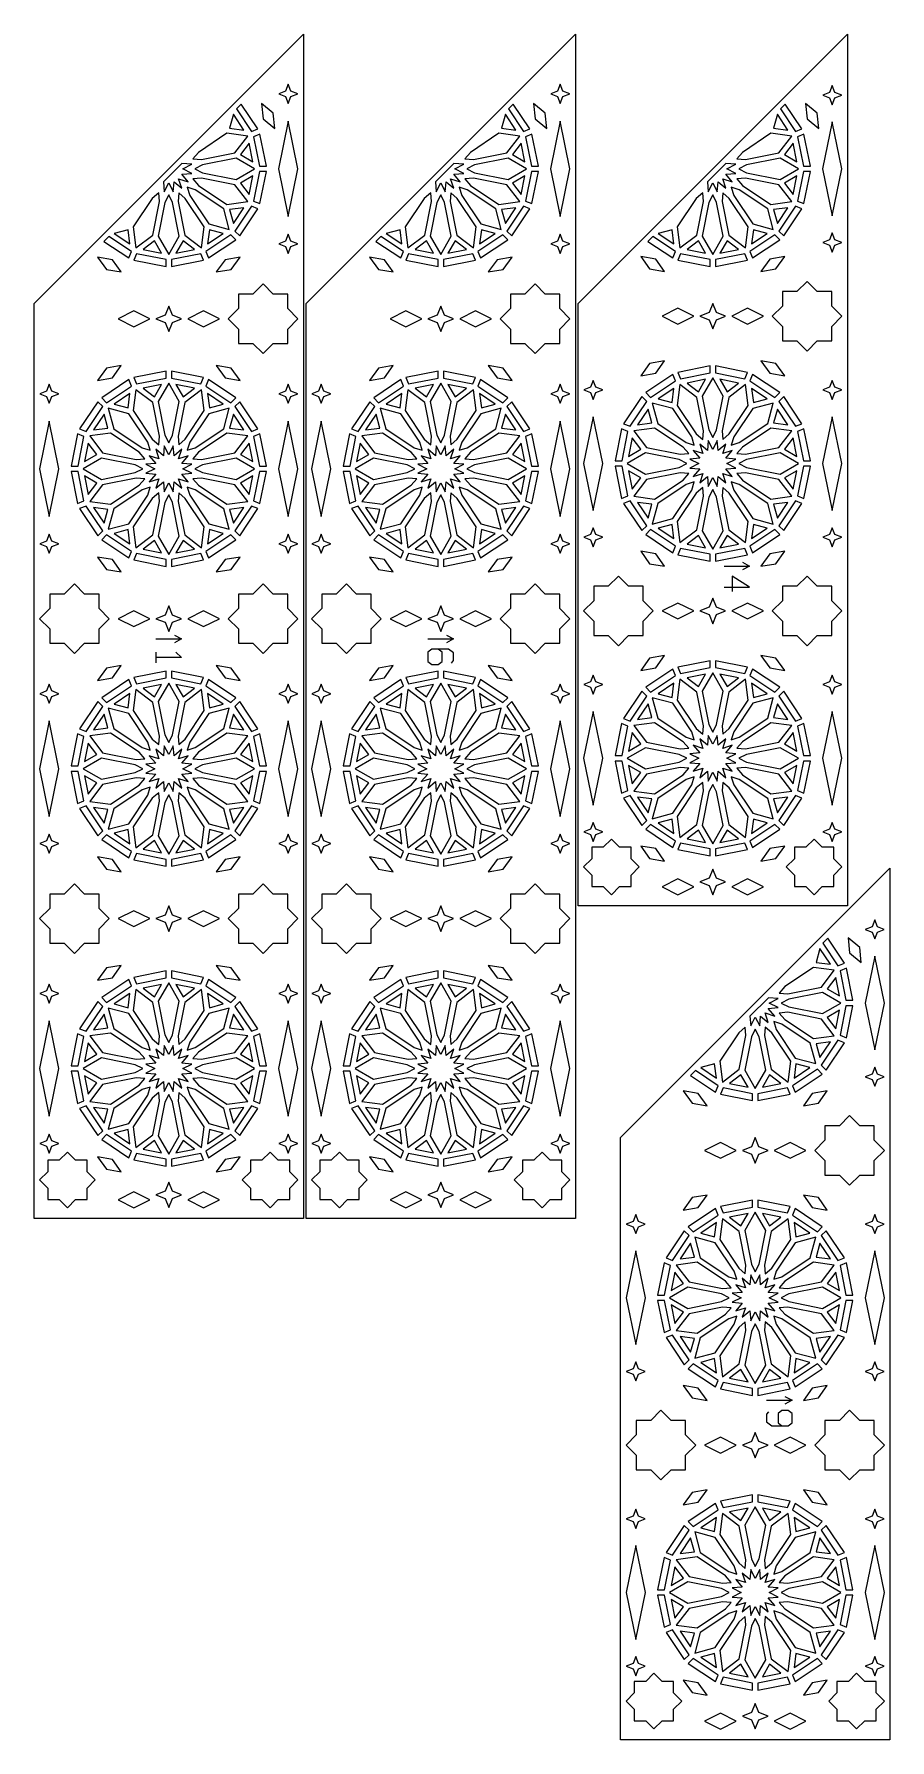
# Model space of a CAD drawing. Header units: millimetres. Extents: x 5 to 1213, y 27 to 2435.
import ezdxf

# ---------------------------------------------------------------- set-up
doc = ezdxf.new("R2010")
doc.units = ezdxf.units.MM
doc.layers.add('CUT', color=1, linetype='CONTINUOUS')
doc.layers.add('ENGRAVE', color=5, linetype='CONTINUOUS')

msp = doc.modelspace()

# ---------------------------------------------------------------- linework, layer by layer
at = {"layer": 'CUT'}
for points in [[(385.16, 2434.99), (385.16, 763.067), (5.01, 763.067), (5.01, 2054.84)], [(769.16, 2434.99), (769.16, 763.067), (389.01, 763.067), (389.01, 2054.84)], [(1153.16, 2434.99), (1153.16, 1204.734), (773.01, 1204.734), (773.01, 2054.84)], [(367.616, 2346.831), (377.281, 2350.642), (367.616, 2354.454), (363.805, 2364.118), (359.994, 2354.454), (350.329, 2350.642), (359.994, 2346.831), (363.805, 2337.166)], [(751.616, 2346.831), (761.281, 2350.642), (751.616, 2354.454), (747.805, 2364.118), (743.994, 2354.454), (734.329, 2350.642), (743.994, 2346.831), (747.805, 2337.166)], [(1135.616, 2344.998), (1145.281, 2348.809), (1135.616, 2352.62), (1131.805, 2362.284), (1127.994, 2352.62), (1118.329, 2348.809), (1127.994, 2344.998), (1131.805, 2335.333)], [(290.513, 2329.382), (311.892, 2297.386), (320.891, 2301.114), (297.4, 2336.27)], [(344.793, 2301.911), (342.642, 2323.267), (326.14, 2336.992), (328.291, 2315.636)], [(674.513, 2329.382), (695.892, 2297.386), (704.891, 2301.114), (681.4, 2336.27)], [(728.793, 2301.911), (726.642, 2323.267), (710.14, 2336.992), (712.291, 2315.636)], [(1058.513, 2329.382), (1079.892, 2297.386), (1088.891, 2301.114), (1065.4, 2336.27)], [(1112.793, 2301.911), (1110.642, 2323.267), (1094.14, 2336.992), (1096.291, 2315.636)], [(286.278, 2321.772), (281.046, 2302.246), (301.087, 2299.607)], [(363.805, 2177.455), (377.408, 2244.809), (363.805, 2312.163), (350.202, 2244.809)], [(670.278, 2321.772), (665.046, 2302.246), (685.087, 2299.607)], [(747.805, 2177.455), (761.408, 2244.809), (747.805, 2312.163), (734.202, 2244.809)], [(1054.278, 2321.772), (1049.046, 2302.246), (1069.087, 2299.607)], [(241.113, 2257.916), (288.532, 2267.348), (306.718, 2291.05), (277.099, 2294.949), (236.898, 2268.087), (229.078, 2258.889)], [(332.862, 2248.684), (323.857, 2293.954), (314.858, 2290.226), (323.121, 2248.684)], [(625.113, 2257.916), (672.532, 2267.348), (690.718, 2291.05), (661.099, 2294.949), (620.898, 2268.087), (613.078, 2258.889)], [(716.862, 2248.684), (707.857, 2293.954), (698.858, 2290.226), (707.121, 2248.684)], [(1009.113, 2257.916), (1056.532, 2267.348), (1074.718, 2291.05), (1045.099, 2294.949), (1004.898, 2268.087), (997.078, 2258.889)], [(1100.862, 2248.684), (1091.857, 2293.954), (1082.858, 2290.226), (1091.121, 2248.684)], [(1131.805, 2178.621), (1145.408, 2244.809), (1131.805, 2310.996), (1118.202, 2244.809)], [(308.788, 2281.015), (296.483, 2264.978), (313.988, 2254.871)], [(692.788, 2281.015), (680.483, 2264.978), (697.988, 2254.871)], [(1076.788, 2281.015), (1064.483, 2264.978), (1081.988, 2254.871)], [(187.524, 2226.338), (188.647, 2212.448), (195.085, 2225.011), (201.523, 2212.448), (202.661, 2226.519), (213.417, 2217.374), (209.084, 2230.81), (222.52, 2226.477), (213.375, 2237.233), (227.446, 2238.371), (214.883, 2244.809), (227.446, 2251.246), (213.556, 2252.37)], [(242.624, 2239.303), (290.044, 2229.871), (315.916, 2244.809), (290.044, 2259.747), (242.624, 2250.314), (231.878, 2244.809)], [(323.857, 2195.664), (332.862, 2240.934), (323.121, 2240.934), (314.858, 2199.392)], [(571.524, 2226.338), (572.647, 2212.448), (579.085, 2225.011), (585.523, 2212.448), (586.661, 2226.519), (597.417, 2217.374), (593.084, 2230.81), (606.52, 2226.477), (597.375, 2237.233), (611.446, 2238.371), (598.883, 2244.809), (611.446, 2251.246), (597.556, 2252.37)], [(626.624, 2239.303), (674.044, 2229.871), (699.916, 2244.809), (674.044, 2259.747), (626.624, 2250.314), (615.878, 2244.809)], [(707.857, 2195.664), (716.862, 2240.934), (707.121, 2240.934), (698.858, 2199.392)], [(955.524, 2226.338), (956.647, 2212.448), (963.085, 2225.011), (969.523, 2212.448), (970.661, 2226.519), (981.417, 2217.374), (977.084, 2230.81), (990.52, 2226.477), (981.375, 2237.233), (995.446, 2238.371), (982.883, 2244.809), (995.446, 2251.246), (981.556, 2252.37)], [(1010.624, 2239.303), (1058.044, 2229.871), (1083.916, 2244.809), (1058.044, 2259.747), (1010.624, 2250.314), (999.878, 2244.809)], [(1091.857, 2195.664), (1100.862, 2240.934), (1091.121, 2240.934), (1082.858, 2199.392)], [(224.807, 2207.301), (251.669, 2167.1), (280.526, 2159.368), (272.794, 2188.225), (232.593, 2215.087), (221.102, 2218.792)], [(236.898, 2221.53), (277.099, 2194.669), (306.718, 2198.568), (288.532, 2222.27), (241.113, 2231.702), (229.078, 2230.729)], [(313.988, 2234.747), (296.483, 2224.64), (308.788, 2208.603)], [(608.807, 2207.301), (635.669, 2167.1), (664.526, 2159.368), (656.794, 2188.225), (616.593, 2215.087), (605.102, 2218.792)], [(620.898, 2221.53), (661.099, 2194.669), (690.718, 2198.568), (672.532, 2222.27), (625.113, 2231.702), (613.078, 2230.729)], [(697.988, 2234.747), (680.483, 2224.64), (692.788, 2208.603)], [(992.807, 2207.301), (1019.669, 2167.1), (1048.526, 2159.368), (1040.794, 2188.225), (1000.593, 2215.087), (989.102, 2218.792)], [(1004.898, 2221.53), (1045.099, 2194.669), (1074.718, 2198.568), (1056.532, 2222.27), (1009.113, 2231.702), (997.078, 2230.729)], [(1081.988, 2234.747), (1064.483, 2224.64), (1076.788, 2208.603)], [(171.807, 2202.996), (144.945, 2162.795), (148.844, 2133.176), (172.546, 2151.362), (181.978, 2198.781), (181.005, 2210.816)], [(189.58, 2197.27), (180.147, 2149.85), (195.085, 2123.978), (210.023, 2149.85), (200.59, 2197.27), (195.085, 2208.015)], [(208.192, 2198.781), (217.624, 2151.362), (241.326, 2133.176), (245.225, 2162.795), (218.363, 2202.996), (209.165, 2210.816)], [(311.892, 2192.232), (288.361, 2157.013), (295.247, 2150.127), (320.891, 2188.504)], [(555.807, 2202.996), (528.945, 2162.795), (532.844, 2133.176), (556.546, 2151.362), (565.978, 2198.781), (565.005, 2210.816)], [(573.58, 2197.27), (564.147, 2149.85), (579.085, 2123.978), (594.023, 2149.85), (584.59, 2197.27), (579.085, 2208.015)], [(592.192, 2198.781), (601.624, 2151.362), (625.326, 2133.176), (629.225, 2162.795), (602.363, 2202.996), (593.165, 2210.816)], [(695.892, 2192.232), (672.361, 2157.013), (679.247, 2150.127), (704.891, 2188.504)], [(939.807, 2202.996), (912.945, 2162.795), (916.844, 2133.176), (940.546, 2151.362), (949.978, 2198.781), (949.005, 2210.816)], [(957.58, 2197.27), (948.147, 2149.85), (963.085, 2123.978), (978.023, 2149.85), (968.59, 2197.27), (963.085, 2208.015)], [(976.192, 2198.781), (985.624, 2151.362), (1009.326, 2133.176), (1013.225, 2162.795), (986.363, 2202.996), (977.165, 2210.816)], [(1079.892, 2192.232), (1056.361, 2157.013), (1063.247, 2150.127), (1088.891, 2188.504)], [(301.087, 2190.011), (281.046, 2187.372), (286.278, 2167.846)], [(685.087, 2190.011), (665.046, 2187.372), (670.278, 2167.846)], [(1069.087, 2190.011), (1049.046, 2187.372), (1054.278, 2167.846)], [(103.624, 2142.494), (138.78, 2119.003), (142.508, 2128.002), (110.512, 2149.381)], [(140.287, 2138.807), (137.648, 2158.848), (118.122, 2153.616)], [(185.023, 2125.906), (174.916, 2143.411), (158.879, 2131.106)], [(231.291, 2131.106), (215.254, 2143.411), (205.147, 2125.906)], [(282.88, 2151.533), (247.662, 2128.002), (251.39, 2119.003), (289.767, 2144.647)], [(272.048, 2153.616), (252.522, 2158.848), (249.883, 2138.807)], [(367.616, 2135.164), (377.281, 2138.976), (367.616, 2142.787), (363.805, 2152.451), (359.994, 2142.787), (350.329, 2138.976), (359.994, 2135.164), (363.805, 2125.5)], [(487.624, 2142.494), (522.78, 2119.003), (526.508, 2128.002), (494.512, 2149.381)], [(524.287, 2138.807), (521.648, 2158.848), (502.122, 2153.616)], [(569.023, 2125.906), (558.916, 2143.411), (542.879, 2131.106)], [(615.291, 2131.106), (599.254, 2143.411), (589.147, 2125.906)], [(666.88, 2151.533), (631.662, 2128.002), (635.39, 2119.003), (673.767, 2144.647)], [(656.048, 2153.616), (636.522, 2158.848), (633.883, 2138.807)], [(751.616, 2135.164), (761.281, 2138.976), (751.616, 2142.787), (747.805, 2152.451), (743.994, 2142.787), (734.329, 2138.976), (743.994, 2135.164), (747.805, 2125.5)], [(871.624, 2142.494), (906.78, 2119.003), (910.508, 2128.002), (878.512, 2149.381)], [(908.287, 2138.807), (905.648, 2158.848), (886.122, 2153.616)], [(953.023, 2125.906), (942.916, 2143.411), (926.879, 2131.106)], [(999.291, 2131.106), (983.254, 2143.411), (973.147, 2125.906)], [(1050.88, 2151.533), (1015.662, 2128.002), (1019.39, 2119.003), (1057.767, 2144.647)], [(1040.048, 2153.616), (1020.522, 2158.848), (1017.883, 2138.807)], [(1135.616, 2136.998), (1145.281, 2140.809), (1135.616, 2144.62), (1131.805, 2154.284), (1127.994, 2144.62), (1118.329, 2140.809), (1127.994, 2136.998), (1131.805, 2127.333)], [(94.381, 2120.182), (106.978, 2102.803), (128.143, 2099.234), (115.547, 2116.614)], [(191.21, 2116.773), (149.668, 2125.036), (145.94, 2116.037), (191.21, 2107.032)], [(240.502, 2125.036), (198.96, 2116.773), (198.96, 2107.032), (244.23, 2116.037)], [(262.027, 2099.234), (283.192, 2102.803), (295.789, 2120.182), (274.623, 2116.614)], [(478.381, 2120.182), (490.978, 2102.803), (512.143, 2099.234), (499.547, 2116.614)], [(575.21, 2116.773), (533.668, 2125.036), (529.94, 2116.037), (575.21, 2107.032)], [(624.502, 2125.036), (582.96, 2116.773), (582.96, 2107.032), (628.23, 2116.037)], [(646.027, 2099.234), (667.192, 2102.803), (679.789, 2120.182), (658.623, 2116.614)], [(861.405, 2120.977), (873.864, 2103.499), (895.001, 2099.766), (882.542, 2117.243)], [(959.21, 2116.773), (917.668, 2125.036), (913.94, 2116.037), (959.21, 2107.032)], [(1008.502, 2125.036), (966.96, 2116.773), (966.96, 2107.032), (1012.23, 2116.037)], [(1031.169, 2099.766), (1052.306, 2103.499), (1064.765, 2120.977), (1043.628, 2117.243)], [(342.63, 1998.394), (362.986, 1998.394), (362.986, 2018.749), (377.379, 2033.142), (362.986, 2047.536), (362.986, 2067.891), (342.63, 2067.891), (328.237, 2082.284), (313.844, 2067.891), (293.488, 2067.891), (293.488, 2047.536), (279.095, 2033.142), (293.488, 2018.749), (293.488, 1998.394), (313.844, 1998.394), (328.237, 1984)], [(726.63, 1998.394), (746.986, 1998.394), (746.986, 2018.749), (761.379, 2033.142), (746.986, 2047.536), (746.986, 2067.891), (726.63, 2067.891), (712.237, 2082.284), (697.844, 2067.891), (677.488, 2067.891), (677.488, 2047.536), (663.095, 2033.142), (677.488, 2018.749), (677.488, 1998.394), (697.844, 1998.394), (712.237, 1984)], [(1110.63, 2002.06), (1130.986, 2002.06), (1130.986, 2022.416), (1145.379, 2036.809), (1130.986, 2051.202), (1130.986, 2071.558), (1110.63, 2071.558), (1096.237, 2085.951), (1081.844, 2071.558), (1061.488, 2071.558), (1061.488, 2051.202), (1047.095, 2036.809), (1061.488, 2022.416), (1061.488, 2002.06), (1081.844, 2002.06), (1096.237, 1987.667)], [(200.186, 2028.041), (213.121, 2033.142), (200.186, 2038.243), (195.085, 2051.178), (189.984, 2038.243), (177.049, 2033.142), (189.984, 2028.041), (195.085, 2015.106)], [(584.186, 2028.041), (597.121, 2033.142), (584.186, 2038.243), (579.085, 2051.178), (573.984, 2038.243), (561.049, 2033.142), (573.984, 2028.041), (579.085, 2015.106)], [(891.479, 2036.809), (913.837, 2025.63), (936.195, 2036.809), (913.837, 2047.988)], [(968.186, 2031.708), (981.121, 2036.809), (968.186, 2041.91), (963.085, 2054.845), (957.984, 2041.91), (945.049, 2036.809), (957.984, 2031.708), (963.085, 2018.773)], [(989.975, 2036.809), (1012.333, 2025.63), (1034.691, 2036.809), (1012.333, 2047.988)], [(123.479, 2033.142), (145.837, 2021.963), (168.195, 2033.142), (145.837, 2044.322)], [(221.975, 2033.142), (244.333, 2021.963), (266.691, 2033.142), (244.333, 2044.322)], [(507.479, 2033.142), (529.837, 2021.963), (552.195, 2033.142), (529.837, 2044.322)], [(605.975, 2033.142), (628.333, 2021.963), (650.691, 2033.142), (628.333, 2044.322)], [(128.143, 1967.05), (106.978, 1963.482), (94.381, 1946.102), (115.547, 1949.671)], [(191.21, 1959.253), (145.94, 1950.247), (149.668, 1941.249), (191.21, 1949.511)], [(244.23, 1950.247), (198.96, 1959.253), (198.96, 1949.511), (240.502, 1941.249)], [(295.789, 1946.102), (283.192, 1963.482), (262.027, 1967.05), (274.623, 1949.671)], [(512.143, 1967.05), (490.978, 1963.482), (478.381, 1946.102), (499.547, 1949.671)], [(575.21, 1959.253), (529.94, 1950.247), (533.668, 1941.249), (575.21, 1949.511)], [(628.23, 1950.247), (582.96, 1959.253), (582.96, 1949.511), (624.502, 1941.249)], [(679.789, 1946.102), (667.192, 1963.482), (646.027, 1967.05), (658.623, 1949.671)], [(895.001, 1973.852), (873.864, 1970.118), (861.405, 1952.641), (882.542, 1956.374)], [(875.29, 1922.084), (910.508, 1945.616), (906.78, 1954.615), (868.403, 1928.971)], [(959.21, 1966.586), (913.94, 1957.581), (917.668, 1948.582), (959.21, 1956.844)], [(1012.23, 1957.581), (966.96, 1966.586), (966.96, 1956.844), (1008.502, 1948.582)], [(1057.767, 1928.971), (1019.39, 1954.615), (1015.662, 1945.616), (1050.88, 1922.084)], [(1064.765, 1952.641), (1052.306, 1970.118), (1031.169, 1973.852), (1043.628, 1956.374)], [(30.176, 1923.498), (39.841, 1927.309), (30.176, 1931.12), (26.365, 1940.784), (22.554, 1931.12), (12.889, 1927.309), (22.554, 1923.498), (26.365, 1913.833)], [(107.29, 1914.75), (142.508, 1938.282), (138.78, 1947.282), (100.403, 1921.638)], [(140.287, 1927.478), (118.122, 1912.668), (137.648, 1907.437)], [(181.978, 1867.503), (172.546, 1914.923), (148.844, 1933.109), (144.945, 1903.49), (171.807, 1863.289), (181.005, 1855.469)], [(185.023, 1940.379), (158.879, 1935.179), (174.916, 1922.872)], [(200.59, 1869.015), (210.023, 1916.434), (195.085, 1942.307), (180.147, 1916.434), (189.58, 1869.015), (195.085, 1858.269)], [(231.291, 1935.179), (205.147, 1940.379), (215.254, 1922.872)], [(218.363, 1863.289), (245.225, 1903.49), (241.326, 1933.109), (217.624, 1914.923), (208.192, 1867.503), (209.165, 1855.469)], [(289.767, 1921.638), (251.39, 1947.282), (247.662, 1938.282), (282.88, 1914.75)], [(249.883, 1927.478), (252.522, 1907.437), (272.048, 1912.668)], [(367.616, 1923.498), (377.281, 1927.309), (367.616, 1931.12), (363.805, 1940.784), (359.994, 1931.12), (350.329, 1927.309), (359.994, 1923.498), (363.805, 1913.833)], [(414.176, 1923.498), (423.841, 1927.309), (414.176, 1931.12), (410.365, 1940.784), (406.554, 1931.12), (396.889, 1927.309), (406.554, 1923.498), (410.365, 1913.833)], [(491.29, 1914.75), (526.508, 1938.282), (522.78, 1947.282), (484.403, 1921.638)], [(524.287, 1927.478), (502.122, 1912.668), (521.648, 1907.437)], [(565.978, 1867.503), (556.546, 1914.923), (532.844, 1933.109), (528.945, 1903.49), (555.807, 1863.289), (565.005, 1855.469)], [(569.023, 1940.379), (542.879, 1935.179), (558.916, 1922.872)], [(584.59, 1869.015), (594.023, 1916.434), (579.085, 1942.307), (564.147, 1916.434), (573.58, 1869.015), (579.085, 1858.269)], [(615.291, 1935.179), (589.147, 1940.379), (599.254, 1922.872)], [(602.363, 1863.289), (629.225, 1903.49), (625.326, 1933.109), (601.624, 1914.923), (592.192, 1867.503), (593.165, 1855.469)], [(673.767, 1921.638), (635.39, 1947.282), (631.662, 1938.282), (666.88, 1914.75)], [(633.883, 1927.478), (636.522, 1907.437), (656.048, 1912.668)], [(751.616, 1923.498), (761.281, 1927.309), (751.616, 1931.12), (747.805, 1940.784), (743.994, 1931.12), (734.329, 1927.309), (743.994, 1923.498), (747.805, 1913.833)], [(798.176, 1928.998), (807.841, 1932.809), (798.176, 1936.62), (794.365, 1946.284), (790.554, 1936.62), (780.889, 1932.809), (790.554, 1928.998), (794.365, 1919.333)], [(908.287, 1934.811), (886.122, 1920.002), (905.648, 1914.77)], [(949.978, 1874.837), (940.546, 1922.256), (916.844, 1940.442), (912.945, 1910.823), (939.807, 1870.622), (949.005, 1862.802)], [(953.023, 1947.712), (926.879, 1942.512), (942.916, 1930.206)], [(968.59, 1876.348), (978.023, 1923.768), (963.085, 1949.64), (948.147, 1923.768), (957.58, 1876.348), (963.085, 1865.602)], [(999.291, 1942.512), (973.147, 1947.712), (983.254, 1930.206)], [(986.363, 1870.622), (1013.225, 1910.823), (1009.326, 1940.442), (985.624, 1922.256), (976.192, 1874.837), (977.165, 1862.802)], [(1017.883, 1934.811), (1020.522, 1914.77), (1040.048, 1920.002)], [(1135.616, 1928.998), (1145.281, 1932.809), (1135.616, 1936.62), (1131.805, 1946.284), (1127.994, 1936.62), (1118.329, 1932.809), (1127.994, 1928.998), (1131.805, 1919.333)], [(78.278, 1874.053), (101.809, 1909.27), (94.923, 1916.158), (69.279, 1877.78)], [(165.363, 1858.984), (138.501, 1899.184), (109.644, 1906.916), (117.376, 1878.06), (157.577, 1851.198), (169.068, 1847.493)], [(232.593, 1851.198), (272.794, 1878.06), (280.526, 1906.916), (251.669, 1899.184), (224.807, 1858.984), (221.102, 1847.493)], [(320.891, 1877.78), (295.247, 1916.158), (288.361, 1909.27), (311.892, 1874.053)], [(462.278, 1874.053), (485.809, 1909.27), (478.923, 1916.158), (453.279, 1877.78)], [(549.363, 1858.984), (522.501, 1899.184), (493.644, 1906.916), (501.376, 1878.06), (541.577, 1851.198), (553.068, 1847.493)], [(616.593, 1851.198), (656.794, 1878.06), (664.526, 1906.916), (635.669, 1899.184), (608.807, 1858.984), (605.102, 1847.493)], [(704.891, 1877.78), (679.247, 1916.158), (672.361, 1909.27), (695.892, 1874.053)], [(846.278, 1881.386), (869.809, 1916.604), (862.923, 1923.491), (837.279, 1885.114)], [(871.892, 1905.772), (857.083, 1883.607), (877.124, 1886.246)], [(933.363, 1866.317), (906.501, 1906.518), (877.644, 1914.25), (885.376, 1885.393), (925.577, 1858.531), (937.068, 1854.826)], [(1000.593, 1858.531), (1040.794, 1885.393), (1048.526, 1914.25), (1019.669, 1906.518), (992.807, 1866.317), (989.102, 1854.826)], [(1054.278, 1905.772), (1049.046, 1886.246), (1069.087, 1883.607)], [(1088.891, 1885.114), (1063.247, 1923.491), (1056.361, 1916.604), (1079.892, 1881.386)], [(26.365, 1754.121), (39.968, 1821.476), (26.365, 1888.83), (12.762, 1821.476)], [(103.892, 1898.438), (89.083, 1876.274), (109.124, 1878.912)], [(286.278, 1898.438), (281.046, 1878.912), (301.087, 1876.274)], [(363.805, 1754.121), (377.408, 1821.476), (363.805, 1888.83), (350.202, 1821.476)], [(410.365, 1754.121), (423.968, 1821.476), (410.365, 1888.83), (396.762, 1821.476)], [(487.892, 1898.438), (473.083, 1876.274), (493.124, 1878.912)], [(670.278, 1898.438), (665.046, 1878.912), (685.087, 1876.274)], [(747.805, 1754.121), (761.408, 1821.476), (747.805, 1888.83), (734.202, 1821.476)], [(794.365, 1762.621), (807.968, 1828.809), (794.365, 1894.996), (780.762, 1828.809)], [(921.272, 1852.087), (881.071, 1878.949), (851.452, 1875.05), (869.638, 1851.348), (917.057, 1841.916), (929.092, 1842.889)], [(1009.113, 1841.916), (1056.532, 1851.348), (1074.718, 1875.05), (1045.099, 1878.949), (1004.898, 1852.087), (997.078, 1842.889)], [(1131.805, 1762.621), (1145.408, 1828.809), (1131.805, 1894.996), (1118.202, 1828.809)], [(67.049, 1825.351), (75.312, 1866.893), (66.313, 1870.621), (57.308, 1825.351)], [(81.382, 1857.682), (76.182, 1831.538), (93.687, 1841.645)], [(153.272, 1844.754), (113.071, 1871.615), (83.452, 1867.716), (101.638, 1844.014), (149.057, 1834.582), (161.092, 1835.556)], [(241.113, 1834.582), (288.532, 1844.014), (306.718, 1867.716), (277.099, 1871.615), (236.898, 1844.754), (229.078, 1835.556)], [(308.788, 1857.682), (296.483, 1841.645), (313.988, 1831.538)], [(332.862, 1825.351), (323.857, 1870.621), (314.858, 1866.893), (323.121, 1825.351)], [(451.049, 1825.351), (459.312, 1866.893), (450.313, 1870.621), (441.308, 1825.351)], [(465.382, 1857.682), (460.182, 1831.538), (477.687, 1841.645)], [(537.272, 1844.754), (497.071, 1871.615), (467.452, 1867.716), (485.638, 1844.014), (533.057, 1834.582), (545.092, 1835.556)], [(625.113, 1834.582), (672.532, 1844.014), (690.718, 1867.716), (661.099, 1871.615), (620.898, 1844.754), (613.078, 1835.556)], [(692.788, 1857.682), (680.483, 1841.645), (697.988, 1831.538)], [(716.862, 1825.351), (707.857, 1870.621), (698.858, 1866.893), (707.121, 1825.351)], [(835.049, 1832.684), (843.312, 1874.226), (834.313, 1877.954), (825.308, 1832.684)], [(849.382, 1865.015), (844.182, 1838.871), (861.687, 1848.978)], [(963.085, 1809.011), (969.523, 1796.448), (970.661, 1810.519), (981.417, 1801.374), (977.084, 1814.81), (990.52, 1810.477), (981.375, 1821.233), (995.446, 1822.371), (982.883, 1828.809), (995.446, 1835.246), (981.375, 1836.385), (990.52, 1847.141), (977.084, 1842.808), (981.417, 1856.244), (970.661, 1847.099), (969.523, 1861.17), (963.085, 1848.606), (956.647, 1861.17), (955.509, 1847.099), (944.753, 1856.244), (949.086, 1842.808), (935.65, 1847.141), (944.795, 1836.385), (930.724, 1835.246), (943.287, 1828.809), (930.724, 1822.371), (944.795, 1821.233), (935.65, 1810.477), (949.086, 1814.81), (944.753, 1801.374), (955.509, 1810.519), (956.647, 1796.448)], [(1076.788, 1865.015), (1064.483, 1848.978), (1081.988, 1838.871)], [(1100.862, 1832.684), (1091.857, 1877.954), (1082.858, 1874.226), (1091.121, 1832.684)], [(147.546, 1826.98), (100.126, 1836.413), (74.254, 1821.476), (100.126, 1806.538), (147.546, 1815.97), (158.292, 1821.476)], [(195.085, 1801.678), (201.523, 1789.114), (202.661, 1803.185), (213.417, 1794.041), (209.084, 1807.477), (222.52, 1803.144), (213.375, 1813.9), (227.446, 1815.038), (214.883, 1821.476), (227.446, 1827.912), (213.375, 1829.052), (222.52, 1839.807), (209.084, 1835.475), (213.417, 1848.91), (202.661, 1839.766), (201.523, 1853.837), (195.085, 1841.273), (188.647, 1853.837), (187.509, 1839.766), (176.753, 1848.91), (181.086, 1835.475), (167.65, 1839.807), (176.795, 1829.052), (162.724, 1827.912), (175.287, 1821.476), (162.724, 1815.038), (176.795, 1813.9), (167.65, 1803.144), (181.086, 1807.477), (176.753, 1794.041), (187.509, 1803.185), (188.647, 1789.114)], [(242.624, 1815.97), (290.044, 1806.538), (315.916, 1821.476), (290.044, 1836.413), (242.624, 1826.98), (231.878, 1821.476)], [(531.546, 1826.98), (484.126, 1836.413), (458.254, 1821.476), (484.126, 1806.538), (531.546, 1815.97), (542.292, 1821.476)], [(579.085, 1801.678), (585.523, 1789.114), (586.661, 1803.185), (597.417, 1794.041), (593.084, 1807.477), (606.52, 1803.144), (597.375, 1813.9), (611.446, 1815.038), (598.883, 1821.476), (611.446, 1827.912), (597.375, 1829.052), (606.52, 1839.807), (593.084, 1835.475), (597.417, 1848.91), (586.661, 1839.766), (585.523, 1853.837), (579.085, 1841.273), (572.647, 1853.837), (571.509, 1839.766), (560.753, 1848.91), (565.086, 1835.475), (551.65, 1839.807), (560.795, 1829.052), (546.724, 1827.912), (559.287, 1821.476), (546.724, 1815.038), (560.795, 1813.9), (551.65, 1803.144), (565.086, 1807.477), (560.753, 1794.041), (571.509, 1803.185), (572.647, 1789.114)], [(626.624, 1815.97), (674.044, 1806.538), (699.916, 1821.476), (674.044, 1836.413), (626.624, 1826.98), (615.878, 1821.476)], [(915.546, 1834.314), (868.126, 1843.747), (842.254, 1828.809), (868.126, 1813.871), (915.546, 1823.303), (926.292, 1828.809)], [(1010.624, 1823.303), (1058.044, 1813.871), (1083.916, 1828.809), (1058.044, 1843.747), (1010.624, 1834.314), (999.878, 1828.809)], [(75.312, 1776.059), (67.049, 1817.601), (57.308, 1817.601), (66.313, 1772.331)], [(81.382, 1785.269), (93.687, 1801.307), (76.182, 1811.413)], [(161.092, 1807.395), (149.057, 1808.369), (101.638, 1798.937), (83.452, 1775.235), (113.071, 1771.336), (153.272, 1798.196)], [(236.898, 1798.196), (277.099, 1771.336), (306.718, 1775.235), (288.532, 1798.937), (241.113, 1808.369), (229.078, 1807.395)], [(313.988, 1811.413), (296.483, 1801.307), (308.788, 1785.269)], [(323.857, 1772.331), (332.862, 1817.601), (323.121, 1817.601), (314.858, 1776.059)], [(459.312, 1776.059), (451.049, 1817.601), (441.308, 1817.601), (450.313, 1772.331)], [(465.382, 1785.269), (477.687, 1801.307), (460.182, 1811.413)], [(545.092, 1807.395), (533.057, 1808.369), (485.638, 1798.937), (467.452, 1775.235), (497.071, 1771.336), (537.272, 1798.196)], [(620.898, 1798.196), (661.099, 1771.336), (690.718, 1775.235), (672.532, 1798.937), (625.113, 1808.369), (613.078, 1807.395)], [(697.988, 1811.413), (680.483, 1801.307), (692.788, 1785.269)], [(707.857, 1772.331), (716.862, 1817.601), (707.121, 1817.601), (698.858, 1776.059)], [(843.312, 1783.392), (835.049, 1824.934), (825.308, 1824.934), (834.313, 1779.664)], [(849.382, 1792.603), (861.687, 1808.64), (844.182, 1818.747)], [(929.092, 1814.729), (917.057, 1815.702), (869.638, 1806.27), (851.452, 1782.568), (881.071, 1778.669), (921.272, 1805.53)], [(1004.898, 1805.53), (1045.099, 1778.669), (1074.718, 1782.568), (1056.532, 1806.27), (1009.113, 1815.702), (997.078, 1814.729)], [(1081.988, 1818.747), (1064.483, 1808.64), (1076.788, 1792.603)], [(1091.857, 1779.664), (1100.862, 1824.934), (1091.121, 1824.934), (1082.858, 1783.392)], [(157.577, 1791.753), (117.376, 1764.892), (109.644, 1736.035), (138.501, 1743.767), (165.363, 1783.968), (169.068, 1795.459)], [(171.807, 1779.662), (144.945, 1739.462), (148.844, 1709.843), (172.546, 1728.029), (181.978, 1775.448), (181.005, 1787.483)], [(189.58, 1773.936), (180.147, 1726.517), (195.085, 1700.644), (210.023, 1726.517), (200.59, 1773.936), (195.085, 1784.681)], [(208.192, 1775.448), (217.624, 1728.029), (241.326, 1709.843), (245.225, 1739.462), (218.363, 1779.662), (209.165, 1787.483)], [(224.807, 1783.968), (251.669, 1743.767), (280.526, 1736.035), (272.794, 1764.892), (232.593, 1791.753), (221.102, 1795.459)], [(541.577, 1791.753), (501.376, 1764.892), (493.644, 1736.035), (522.501, 1743.767), (549.363, 1783.968), (553.068, 1795.459)], [(555.807, 1779.662), (528.945, 1739.462), (532.844, 1709.843), (556.546, 1728.029), (565.978, 1775.448), (565.005, 1787.483)], [(573.58, 1773.936), (564.147, 1726.517), (579.085, 1700.644), (594.023, 1726.517), (584.59, 1773.936), (579.085, 1784.681)], [(592.192, 1775.448), (601.624, 1728.029), (625.326, 1709.843), (629.225, 1739.462), (602.363, 1779.662), (593.165, 1787.483)], [(608.807, 1783.968), (635.669, 1743.767), (664.526, 1736.035), (656.794, 1764.892), (616.593, 1791.753), (605.102, 1795.459)], [(925.577, 1799.087), (885.376, 1772.225), (877.644, 1743.368), (906.501, 1751.1), (933.363, 1791.301), (937.068, 1802.792)], [(939.807, 1786.996), (912.945, 1746.795), (916.844, 1717.176), (940.546, 1735.362), (949.978, 1782.781), (949.005, 1794.816)], [(957.58, 1781.27), (948.147, 1733.85), (963.085, 1707.978), (978.023, 1733.85), (968.59, 1781.27), (963.085, 1792.015)], [(976.192, 1782.781), (985.624, 1735.362), (1009.326, 1717.176), (1013.225, 1746.795), (986.363, 1786.996), (977.165, 1794.816)], [(992.807, 1791.301), (1019.669, 1751.1), (1048.526, 1743.368), (1040.794, 1772.225), (1000.593, 1799.087), (989.102, 1802.792)], [(101.809, 1733.68), (78.278, 1768.898), (69.279, 1765.171), (94.923, 1726.793)], [(103.892, 1744.513), (109.124, 1764.039), (89.083, 1766.677)], [(301.087, 1766.677), (281.046, 1764.039), (286.278, 1744.513)], [(311.892, 1768.898), (288.361, 1733.68), (295.247, 1726.793), (320.891, 1765.171)], [(485.809, 1733.68), (462.278, 1768.898), (453.279, 1765.171), (478.923, 1726.793)], [(487.892, 1744.513), (493.124, 1764.039), (473.083, 1766.677)], [(685.087, 1766.677), (665.046, 1764.039), (670.278, 1744.513)], [(695.892, 1768.898), (672.361, 1733.68), (679.247, 1726.793), (704.891, 1765.171)], [(869.809, 1741.013), (846.278, 1776.232), (837.279, 1772.504), (862.923, 1734.127)], [(871.892, 1751.846), (877.124, 1771.372), (857.083, 1774.011)], [(1069.087, 1774.011), (1049.046, 1771.372), (1054.278, 1751.846)], [(1079.892, 1776.232), (1056.361, 1741.013), (1063.247, 1734.127), (1088.891, 1772.504)], [(140.287, 1715.474), (137.648, 1735.515), (118.122, 1730.283)], [(272.048, 1730.283), (252.522, 1735.515), (249.883, 1715.474)], [(524.287, 1715.474), (521.648, 1735.515), (502.122, 1730.283)], [(656.048, 1730.283), (636.522, 1735.515), (633.883, 1715.474)], [(798.176, 1720.998), (807.841, 1724.809), (798.176, 1728.62), (794.365, 1738.284), (790.554, 1728.62), (780.889, 1724.809), (790.554, 1720.998), (794.365, 1711.333)], [(910.508, 1712.002), (875.29, 1735.533), (868.403, 1728.647), (906.78, 1703.003)], [(908.287, 1722.807), (905.648, 1742.848), (886.122, 1737.616)], [(1050.88, 1735.533), (1015.662, 1712.002), (1019.39, 1703.003), (1057.767, 1728.647)], [(1040.048, 1737.616), (1020.522, 1742.848), (1017.883, 1722.807)], [(1135.616, 1720.998), (1145.281, 1724.809), (1135.616, 1728.62), (1131.805, 1738.284), (1127.994, 1728.62), (1118.329, 1724.809), (1127.994, 1720.998), (1131.805, 1711.333)], [(30.176, 1711.831), (39.841, 1715.642), (30.176, 1719.454), (26.365, 1729.118), (22.554, 1719.454), (12.889, 1715.642), (22.554, 1711.831), (26.365, 1702.166)], [(142.508, 1704.669), (107.29, 1728.2), (100.403, 1721.313), (138.78, 1695.669)], [(185.023, 1702.572), (174.916, 1720.078), (158.879, 1707.772)], [(231.291, 1707.772), (215.254, 1720.078), (205.147, 1702.572)], [(282.88, 1728.2), (247.662, 1704.669), (251.39, 1695.669), (289.767, 1721.313)], [(367.616, 1711.831), (377.281, 1715.642), (367.616, 1719.454), (363.805, 1729.118), (359.994, 1719.454), (350.329, 1715.642), (359.994, 1711.831), (363.805, 1702.166)], [(414.176, 1711.831), (423.841, 1715.642), (414.176, 1719.454), (410.365, 1729.118), (406.554, 1719.454), (396.889, 1715.642), (406.554, 1711.831), (410.365, 1702.166)], [(526.508, 1704.669), (491.29, 1728.2), (484.403, 1721.313), (522.78, 1695.669)], [(569.023, 1702.572), (558.916, 1720.078), (542.879, 1707.772)], [(615.291, 1707.772), (599.254, 1720.078), (589.147, 1702.572)], [(666.88, 1728.2), (631.662, 1704.669), (635.39, 1695.669), (673.767, 1721.313)], [(751.616, 1711.831), (761.281, 1715.642), (751.616, 1719.454), (747.805, 1729.118), (743.994, 1719.454), (734.329, 1715.642), (743.994, 1711.831), (747.805, 1702.166)], [(953.023, 1709.906), (942.916, 1727.411), (926.879, 1715.106)], [(999.291, 1715.106), (983.254, 1727.411), (973.147, 1709.906)], [(94.381, 1696.849), (106.978, 1679.469), (128.143, 1675.901), (115.547, 1693.281)], [(191.21, 1693.439), (149.668, 1701.703), (145.94, 1692.704), (191.21, 1683.699)], [(240.502, 1701.703), (198.96, 1693.439), (198.96, 1683.699), (244.23, 1692.704)], [(262.027, 1675.901), (283.192, 1679.469), (295.789, 1696.849), (274.623, 1693.281)], [(478.381, 1696.849), (490.978, 1679.469), (512.143, 1675.901), (499.547, 1693.281)], [(575.21, 1693.439), (533.668, 1701.703), (529.94, 1692.704), (575.21, 1683.699)], [(624.502, 1701.703), (582.96, 1693.439), (582.96, 1683.699), (628.23, 1692.704)], [(646.027, 1675.901), (667.192, 1679.469), (679.789, 1696.849), (658.623, 1693.281)], [(861.405, 1704.977), (873.864, 1687.499), (895.001, 1683.766), (882.542, 1701.243)], [(959.21, 1700.773), (917.668, 1709.036), (913.94, 1700.037), (959.21, 1691.032)], [(1008.502, 1709.036), (966.96, 1700.773), (966.96, 1691.032), (1012.23, 1700.037)], [(1031.169, 1683.766), (1052.306, 1687.499), (1064.765, 1704.977), (1043.628, 1701.243)], [(844.326, 1586.06), (864.682, 1586.06), (864.682, 1606.416), (879.075, 1620.809), (864.682, 1635.202), (864.682, 1655.558), (844.326, 1655.558), (829.933, 1669.951), (815.54, 1655.558), (795.184, 1655.558), (795.184, 1635.202), (780.791, 1620.809), (795.184, 1606.416), (795.184, 1586.06), (815.54, 1586.06), (829.933, 1571.667)], [(1110.63, 1586.06), (1130.986, 1586.06), (1130.986, 1606.416), (1145.379, 1620.809), (1130.986, 1635.202), (1130.986, 1655.558), (1110.63, 1655.558), (1096.237, 1669.951), (1081.844, 1655.558), (1061.488, 1655.558), (1061.488, 1635.202), (1047.095, 1620.809), (1061.488, 1606.416), (1061.488, 1586.06), (1081.844, 1586.06), (1096.237, 1571.667)], [(76.326, 1575.06), (96.682, 1575.06), (96.682, 1595.416), (111.075, 1609.809), (96.682, 1624.202), (96.682, 1644.558), (76.326, 1644.558), (61.933, 1658.951), (47.54, 1644.558), (27.184, 1644.558), (27.184, 1624.202), (12.791, 1609.809), (27.184, 1595.416), (27.184, 1575.06), (47.54, 1575.06), (61.933, 1560.667)], [(342.63, 1575.06), (362.986, 1575.06), (362.986, 1595.416), (377.379, 1609.809), (362.986, 1624.202), (362.986, 1644.558), (342.63, 1644.558), (328.237, 1658.951), (313.844, 1644.558), (293.488, 1644.558), (293.488, 1624.202), (279.095, 1609.809), (293.488, 1595.416), (293.488, 1575.06), (313.844, 1575.06), (328.237, 1560.667)], [(460.326, 1575.06), (480.682, 1575.06), (480.682, 1595.416), (495.075, 1609.809), (480.682, 1624.202), (480.682, 1644.558), (460.326, 1644.558), (445.933, 1658.951), (431.54, 1644.558), (411.184, 1644.558), (411.184, 1624.202), (396.791, 1609.809), (411.184, 1595.416), (411.184, 1575.06), (431.54, 1575.06), (445.933, 1560.667)], [(726.63, 1575.06), (746.986, 1575.06), (746.986, 1595.416), (761.379, 1609.809), (746.986, 1624.202), (746.986, 1644.558), (726.63, 1644.558), (712.237, 1658.951), (697.844, 1644.558), (677.488, 1644.558), (677.488, 1624.202), (663.095, 1609.809), (677.488, 1595.416), (677.488, 1575.06), (697.844, 1575.06), (712.237, 1560.667)], [(968.186, 1615.708), (981.121, 1620.809), (968.186, 1625.91), (963.085, 1638.845), (957.984, 1625.91), (945.049, 1620.809), (957.984, 1615.708), (963.085, 1602.773)], [(123.479, 1609.809), (145.837, 1598.63), (168.195, 1609.809), (145.837, 1620.988)], [(200.186, 1604.708), (213.121, 1609.809), (200.186, 1614.91), (195.085, 1627.845), (189.984, 1614.91), (177.049, 1609.809), (189.984, 1604.708), (195.085, 1591.773)], [(221.975, 1609.809), (244.333, 1598.63), (266.691, 1609.809), (244.333, 1620.988)], [(507.479, 1609.809), (529.837, 1598.63), (552.195, 1609.809), (529.837, 1620.988)], [(584.186, 1604.708), (597.121, 1609.809), (584.186, 1614.91), (579.085, 1627.845), (573.984, 1614.91), (561.049, 1609.809), (573.984, 1604.708), (579.085, 1591.773)], [(605.975, 1609.809), (628.333, 1598.63), (650.691, 1609.809), (628.333, 1620.988)], [(891.479, 1620.809), (913.837, 1609.63), (936.195, 1620.809), (913.837, 1631.988)], [(989.975, 1620.809), (1012.333, 1609.63), (1034.691, 1620.809), (1012.333, 1631.988)], [(128.143, 1543.717), (106.978, 1540.149), (94.381, 1522.769), (115.547, 1526.337)], [(295.789, 1522.769), (283.192, 1540.149), (262.027, 1543.717), (274.623, 1526.337)], [(512.143, 1543.717), (490.978, 1540.149), (478.381, 1522.769), (499.547, 1526.337)], [(679.789, 1522.769), (667.192, 1540.149), (646.027, 1543.717), (658.623, 1526.337)], [(895.001, 1557.852), (873.864, 1554.118), (861.405, 1536.641), (882.542, 1540.374)], [(959.21, 1550.586), (913.94, 1541.581), (917.668, 1532.582), (959.21, 1540.844)], [(1012.23, 1541.581), (966.96, 1550.586), (966.96, 1540.844), (1008.502, 1532.582)], [(1064.765, 1536.641), (1052.306, 1554.118), (1031.169, 1557.852), (1043.628, 1540.374)], [(30.176, 1500.164), (39.841, 1503.976), (30.176, 1507.787), (26.365, 1517.451), (22.554, 1507.787), (12.889, 1503.976), (22.554, 1500.164), (26.365, 1490.5)], [(107.29, 1491.417), (142.508, 1514.949), (138.78, 1523.949), (100.403, 1498.305)], [(191.21, 1535.919), (145.94, 1526.914), (149.668, 1517.915), (191.21, 1526.178)], [(185.023, 1517.046), (158.879, 1511.846), (174.916, 1499.539)], [(200.59, 1445.682), (210.023, 1493.101), (195.085, 1518.974), (180.147, 1493.101), (189.58, 1445.682), (195.085, 1434.936)], [(244.23, 1526.914), (198.96, 1535.919), (198.96, 1526.178), (240.502, 1517.915)], [(231.291, 1511.846), (205.147, 1517.046), (215.254, 1499.539)], [(289.767, 1498.305), (251.39, 1523.949), (247.662, 1514.949), (282.88, 1491.417)], [(367.616, 1500.164), (377.281, 1503.976), (367.616, 1507.787), (363.805, 1517.451), (359.994, 1507.787), (350.329, 1503.976), (359.994, 1500.164), (363.805, 1490.5)], [(414.176, 1500.164), (423.841, 1503.976), (414.176, 1507.787), (410.365, 1517.451), (406.554, 1507.787), (396.889, 1503.976), (406.554, 1500.164), (410.365, 1490.5)], [(491.29, 1491.417), (526.508, 1514.949), (522.78, 1523.949), (484.403, 1498.305)], [(575.21, 1535.919), (529.94, 1526.914), (533.668, 1517.915), (575.21, 1526.178)], [(569.023, 1517.046), (542.879, 1511.846), (558.916, 1499.539)], [(584.59, 1445.682), (594.023, 1493.101), (579.085, 1518.974), (564.147, 1493.101), (573.58, 1445.682), (579.085, 1434.936)], [(628.23, 1526.914), (582.96, 1535.919), (582.96, 1526.178), (624.502, 1517.915)], [(615.291, 1511.846), (589.147, 1517.046), (599.254, 1499.539)], [(673.767, 1498.305), (635.39, 1523.949), (631.662, 1514.949), (666.88, 1491.417)], [(751.616, 1500.164), (761.281, 1503.976), (751.616, 1507.787), (747.805, 1517.451), (743.994, 1507.787), (734.329, 1503.976), (743.994, 1500.164), (747.805, 1490.5)], [(798.176, 1512.998), (807.841, 1516.809), (798.176, 1520.62), (794.365, 1530.284), (790.554, 1520.62), (780.889, 1516.809), (790.554, 1512.998), (794.365, 1503.333)], [(875.29, 1506.084), (910.508, 1529.616), (906.78, 1538.615), (868.403, 1512.971)], [(908.287, 1518.811), (886.122, 1504.002), (905.648, 1498.77)], [(949.978, 1458.837), (940.546, 1506.256), (916.844, 1524.442), (912.945, 1494.823), (939.807, 1454.622), (949.005, 1446.802)], [(953.023, 1531.712), (926.879, 1526.512), (942.916, 1514.206)], [(968.59, 1460.348), (978.023, 1507.768), (963.085, 1533.64), (948.147, 1507.768), (957.58, 1460.348), (963.085, 1449.602)], [(999.291, 1526.512), (973.147, 1531.712), (983.254, 1514.206)], [(986.363, 1454.622), (1013.225, 1494.823), (1009.326, 1524.442), (985.624, 1506.256), (976.192, 1458.837), (977.165, 1446.802)], [(1057.767, 1512.971), (1019.39, 1538.615), (1015.662, 1529.616), (1050.88, 1506.084)], [(1017.883, 1518.811), (1020.522, 1498.77), (1040.048, 1504.002)], [(1135.616, 1512.998), (1145.281, 1516.809), (1135.616, 1520.62), (1131.805, 1530.284), (1127.994, 1520.62), (1118.329, 1516.809), (1127.994, 1512.998), (1131.805, 1503.333)], [(78.278, 1450.72), (101.809, 1485.937), (94.923, 1492.825), (69.279, 1454.447)], [(140.287, 1504.144), (118.122, 1489.335), (137.648, 1484.103)], [(181.978, 1444.17), (172.546, 1491.589), (148.844, 1509.775), (144.945, 1480.156), (171.807, 1439.956), (181.005, 1432.135)], [(218.363, 1439.956), (245.225, 1480.156), (241.326, 1509.775), (217.624, 1491.589), (208.192, 1444.17), (209.165, 1432.135)], [(249.883, 1504.144), (252.522, 1484.103), (272.048, 1489.335)], [(320.891, 1454.447), (295.247, 1492.825), (288.361, 1485.937), (311.892, 1450.72)], [(462.278, 1450.72), (485.809, 1485.937), (478.923, 1492.825), (453.279, 1454.447)], [(524.287, 1504.144), (502.122, 1489.335), (521.648, 1484.103)], [(565.978, 1444.17), (556.546, 1491.589), (532.844, 1509.775), (528.945, 1480.156), (555.807, 1439.956), (565.005, 1432.135)], [(602.363, 1439.956), (629.225, 1480.156), (625.326, 1509.775), (601.624, 1491.589), (592.192, 1444.17), (593.165, 1432.135)], [(633.883, 1504.144), (636.522, 1484.103), (656.048, 1489.335)], [(704.891, 1454.447), (679.247, 1492.825), (672.361, 1485.937), (695.892, 1450.72)], [(846.278, 1465.386), (869.809, 1500.604), (862.923, 1507.491), (837.279, 1469.114)], [(933.363, 1450.317), (906.501, 1490.518), (877.644, 1498.25), (885.376, 1469.393), (925.577, 1442.531), (937.068, 1438.826)], [(1000.593, 1442.531), (1040.794, 1469.393), (1048.526, 1498.25), (1019.669, 1490.518), (992.807, 1450.317), (989.102, 1438.826)], [(1088.891, 1469.114), (1063.247, 1507.491), (1056.361, 1500.604), (1079.892, 1465.386)], [(103.892, 1475.105), (89.083, 1452.941), (109.124, 1455.579)], [(165.363, 1435.65), (138.501, 1475.851), (109.644, 1483.583), (117.376, 1454.726), (157.577, 1427.865), (169.068, 1424.159)], [(232.593, 1427.865), (272.794, 1454.726), (280.526, 1483.583), (251.669, 1475.851), (224.807, 1435.65), (221.102, 1424.159)], [(286.278, 1475.105), (281.046, 1455.579), (301.087, 1452.941)], [(487.892, 1475.105), (473.083, 1452.941), (493.124, 1455.579)], [(549.363, 1435.65), (522.501, 1475.851), (493.644, 1483.583), (501.376, 1454.726), (541.577, 1427.865), (553.068, 1424.159)], [(616.593, 1427.865), (656.794, 1454.726), (664.526, 1483.583), (635.669, 1475.851), (608.807, 1435.65), (605.102, 1424.159)], [(670.278, 1475.105), (665.046, 1455.579), (685.087, 1452.941)], [(794.365, 1346.621), (807.968, 1412.809), (794.365, 1478.996), (780.762, 1412.809)], [(871.892, 1489.772), (857.083, 1467.607), (877.124, 1470.246)], [(1054.278, 1489.772), (1049.046, 1470.246), (1069.087, 1467.607)], [(1131.805, 1346.621), (1145.408, 1412.809), (1131.805, 1478.996), (1118.202, 1412.809)], [(26.365, 1330.788), (39.968, 1398.142), (26.365, 1465.497), (12.762, 1398.142)], [(67.049, 1402.017), (75.312, 1443.559), (66.313, 1447.287), (57.308, 1402.017)], [(153.272, 1421.421), (113.071, 1448.282), (83.452, 1444.383), (101.638, 1420.681), (149.057, 1411.249), (161.092, 1412.223)], [(241.113, 1411.249), (288.532, 1420.681), (306.718, 1444.383), (277.099, 1448.282), (236.898, 1421.421), (229.078, 1412.223)], [(332.862, 1402.017), (323.857, 1447.287), (314.858, 1443.559), (323.121, 1402.017)], [(363.805, 1330.788), (377.408, 1398.142), (363.805, 1465.497), (350.202, 1398.142)], [(410.365, 1330.788), (423.968, 1398.142), (410.365, 1465.497), (396.762, 1398.142)], [(451.049, 1402.017), (459.312, 1443.559), (450.313, 1447.287), (441.308, 1402.017)], [(537.272, 1421.421), (497.071, 1448.282), (467.452, 1444.383), (485.638, 1420.681), (533.057, 1411.249), (545.092, 1412.223)], [(625.113, 1411.249), (672.532, 1420.681), (690.718, 1444.383), (661.099, 1448.282), (620.898, 1421.421), (613.078, 1412.223)], [(716.862, 1402.017), (707.857, 1447.287), (698.858, 1443.559), (707.121, 1402.017)], [(747.805, 1330.788), (761.408, 1398.142), (747.805, 1465.497), (734.202, 1398.142)], [(835.049, 1416.684), (843.312, 1458.226), (834.313, 1461.954), (825.308, 1416.684)], [(849.382, 1449.015), (844.182, 1422.871), (861.687, 1432.978)], [(921.272, 1436.087), (881.071, 1462.949), (851.452, 1459.05), (869.638, 1435.348), (917.057, 1425.916), (929.092, 1426.889)], [(963.085, 1393.011), (969.523, 1380.448), (970.661, 1394.519), (981.417, 1385.374), (977.084, 1398.81), (990.52, 1394.477), (981.375, 1405.233), (995.446, 1406.371), (982.883, 1412.809), (995.446, 1419.246), (981.375, 1420.385), (990.52, 1431.141), (977.084, 1426.808), (981.417, 1440.244), (970.661, 1431.099), (969.523, 1445.17), (963.085, 1432.606), (956.647, 1445.17), (955.509, 1431.099), (944.753, 1440.244), (949.086, 1426.808), (935.65, 1431.141), (944.795, 1420.385), (930.724, 1419.246), (943.287, 1412.809), (930.724, 1406.371), (944.795, 1405.233), (935.65, 1394.477), (949.086, 1398.81), (944.753, 1385.374), (955.509, 1394.519), (956.647, 1380.448)], [(1009.113, 1425.916), (1056.532, 1435.348), (1074.718, 1459.05), (1045.099, 1462.949), (1004.898, 1436.087), (997.078, 1426.889)], [(1076.788, 1449.015), (1064.483, 1432.978), (1081.988, 1422.871)], [(1100.862, 1416.684), (1091.857, 1461.954), (1082.858, 1458.226), (1091.121, 1416.684)], [(81.382, 1434.349), (76.182, 1408.205), (93.687, 1418.311)], [(195.085, 1378.344), (201.523, 1365.781), (202.661, 1379.852), (213.417, 1370.708), (209.084, 1384.143), (222.52, 1379.811), (213.375, 1390.566), (227.446, 1391.705), (214.883, 1398.142), (227.446, 1404.579), (213.375, 1405.718), (222.52, 1416.474), (209.084, 1412.141), (213.417, 1425.577), (202.661, 1416.433), (201.523, 1430.504), (195.085, 1417.939), (188.647, 1430.504), (187.509, 1416.433), (176.753, 1425.577), (181.086, 1412.141), (167.65, 1416.474), (176.795, 1405.718), (162.724, 1404.579), (175.287, 1398.142), (162.724, 1391.705), (176.795, 1390.566), (167.65, 1379.811), (181.086, 1384.143), (176.753, 1370.708), (187.509, 1379.852), (188.647, 1365.781)], [(308.788, 1434.349), (296.483, 1418.311), (313.988, 1408.205)], [(465.382, 1434.349), (460.182, 1408.205), (477.687, 1418.311)], [(579.085, 1378.344), (585.523, 1365.781), (586.661, 1379.852), (597.417, 1370.708), (593.084, 1384.143), (606.52, 1379.811), (597.375, 1390.566), (611.446, 1391.705), (598.883, 1398.142), (611.446, 1404.579), (597.375, 1405.718), (606.52, 1416.474), (593.084, 1412.141), (597.417, 1425.577), (586.661, 1416.433), (585.523, 1430.504), (579.085, 1417.939), (572.647, 1430.504), (571.509, 1416.433), (560.753, 1425.577), (565.086, 1412.141), (551.65, 1416.474), (560.795, 1405.718), (546.724, 1404.579), (559.287, 1398.142), (546.724, 1391.705), (560.795, 1390.566), (551.65, 1379.811), (565.086, 1384.143), (560.753, 1370.708), (571.509, 1379.852), (572.647, 1365.781)], [(692.788, 1434.349), (680.483, 1418.311), (697.988, 1408.205)], [(915.546, 1418.314), (868.126, 1427.747), (842.254, 1412.809), (868.126, 1397.871), (915.546, 1407.303), (926.292, 1412.809)], [(1010.624, 1407.303), (1058.044, 1397.871), (1083.916, 1412.809), (1058.044, 1427.747), (1010.624, 1418.314), (999.878, 1412.809)], [(147.546, 1403.647), (100.126, 1413.08), (74.254, 1398.142), (100.126, 1383.205), (147.546, 1392.637), (158.292, 1398.142)], [(242.624, 1392.637), (290.044, 1383.205), (315.916, 1398.142), (290.044, 1413.08), (242.624, 1403.647), (231.878, 1398.142)], [(531.546, 1403.647), (484.126, 1413.08), (458.254, 1398.142), (484.126, 1383.205), (531.546, 1392.637), (542.292, 1398.142)], [(626.624, 1392.637), (674.044, 1383.205), (699.916, 1398.142), (674.044, 1413.08), (626.624, 1403.647), (615.878, 1398.142)], [(843.312, 1367.392), (835.049, 1408.934), (825.308, 1408.934), (834.313, 1363.664)], [(849.382, 1376.603), (861.687, 1392.64), (844.182, 1402.747)], [(929.092, 1398.729), (917.057, 1399.702), (869.638, 1390.27), (851.452, 1366.568), (881.071, 1362.669), (921.272, 1389.53)], [(1004.898, 1389.53), (1045.099, 1362.669), (1074.718, 1366.568), (1056.532, 1390.27), (1009.113, 1399.702), (997.078, 1398.729)], [(1081.988, 1402.747), (1064.483, 1392.64), (1076.788, 1376.603)], [(1091.857, 1363.664), (1100.862, 1408.934), (1091.121, 1408.934), (1082.858, 1367.392)], [(75.312, 1352.725), (67.049, 1394.267), (57.308, 1394.267), (66.313, 1348.997)], [(81.382, 1361.936), (93.687, 1377.973), (76.182, 1388.08)], [(161.092, 1384.062), (149.057, 1385.036), (101.638, 1375.604), (83.452, 1351.902), (113.071, 1348.003), (153.272, 1374.863)], [(236.898, 1374.863), (277.099, 1348.003), (306.718, 1351.902), (288.532, 1375.604), (241.113, 1385.036), (229.078, 1384.062)], [(313.988, 1388.08), (296.483, 1377.973), (308.788, 1361.936)], [(323.857, 1348.997), (332.862, 1394.267), (323.121, 1394.267), (314.858, 1352.725)], [(459.312, 1352.725), (451.049, 1394.267), (441.308, 1394.267), (450.313, 1348.997)], [(465.382, 1361.936), (477.687, 1377.973), (460.182, 1388.08)], [(545.092, 1384.062), (533.057, 1385.036), (485.638, 1375.604), (467.452, 1351.902), (497.071, 1348.003), (537.272, 1374.863)], [(620.898, 1374.863), (661.099, 1348.003), (690.718, 1351.902), (672.532, 1375.604), (625.113, 1385.036), (613.078, 1384.062)], [(697.988, 1388.08), (680.483, 1377.973), (692.788, 1361.936)], [(707.857, 1348.997), (716.862, 1394.267), (707.121, 1394.267), (698.858, 1352.725)], [(925.577, 1383.087), (885.376, 1356.225), (877.644, 1327.368), (906.501, 1335.1), (933.363, 1375.301), (937.068, 1386.792)], [(939.807, 1370.996), (912.945, 1330.795), (916.844, 1301.176), (940.546, 1319.362), (949.978, 1366.781), (949.005, 1378.816)], [(957.58, 1365.27), (948.147, 1317.85), (963.085, 1291.978), (978.023, 1317.85), (968.59, 1365.27), (963.085, 1376.015)], [(976.192, 1366.781), (985.624, 1319.362), (1009.326, 1301.176), (1013.225, 1330.795), (986.363, 1370.996), (977.165, 1378.816)], [(992.807, 1375.301), (1019.669, 1335.1), (1048.526, 1327.368), (1040.794, 1356.225), (1000.593, 1383.087), (989.102, 1386.792)], [(157.577, 1368.42), (117.376, 1341.558), (109.644, 1312.702), (138.501, 1320.434), (165.363, 1360.634), (169.068, 1372.125)], [(171.807, 1356.329), (144.945, 1316.128), (148.844, 1286.509), (172.546, 1304.695), (181.978, 1352.115), (181.005, 1364.149)], [(189.58, 1350.603), (180.147, 1303.184), (195.085, 1277.311), (210.023, 1303.184), (200.59, 1350.603), (195.085, 1361.348)], [(208.192, 1352.115), (217.624, 1304.695), (241.326, 1286.509), (245.225, 1316.128), (218.363, 1356.329), (209.165, 1364.149)], [(224.807, 1360.634), (251.669, 1320.434), (280.526, 1312.702), (272.794, 1341.558), (232.593, 1368.42), (221.102, 1372.125)], [(541.577, 1368.42), (501.376, 1341.558), (493.644, 1312.702), (522.501, 1320.434), (549.363, 1360.634), (553.068, 1372.125)], [(555.807, 1356.329), (528.945, 1316.128), (532.844, 1286.509), (556.546, 1304.695), (565.978, 1352.115), (565.005, 1364.149)], [(573.58, 1350.603), (564.147, 1303.184), (579.085, 1277.311), (594.023, 1303.184), (584.59, 1350.603), (579.085, 1361.348)], [(592.192, 1352.115), (601.624, 1304.695), (625.326, 1286.509), (629.225, 1316.128), (602.363, 1356.329), (593.165, 1364.149)], [(608.807, 1360.634), (635.669, 1320.434), (664.526, 1312.702), (656.794, 1341.558), (616.593, 1368.42), (605.102, 1372.125)], [(869.809, 1325.013), (846.278, 1360.232), (837.279, 1356.504), (862.923, 1318.127)], [(871.892, 1335.846), (877.124, 1355.372), (857.083, 1358.011)], [(1069.087, 1358.011), (1049.046, 1355.372), (1054.278, 1335.846)], [(1079.892, 1360.232), (1056.361, 1325.013), (1063.247, 1318.127), (1088.891, 1356.504)], [(101.809, 1310.347), (78.278, 1345.565), (69.279, 1341.838), (94.923, 1303.46)], [(103.892, 1321.18), (109.124, 1340.706), (89.083, 1343.344)], [(301.087, 1343.344), (281.046, 1340.706), (286.278, 1321.18)], [(311.892, 1345.565), (288.361, 1310.347), (295.247, 1303.46), (320.891, 1341.838)], [(485.809, 1310.347), (462.278, 1345.565), (453.279, 1341.838), (478.923, 1303.46)], [(487.892, 1321.18), (493.124, 1340.706), (473.083, 1343.344)], [(685.087, 1343.344), (665.046, 1340.706), (670.278, 1321.18)], [(695.892, 1345.565), (672.361, 1310.347), (679.247, 1303.46), (704.891, 1341.838)], [(908.287, 1306.807), (905.648, 1326.848), (886.122, 1321.616)], [(1040.048, 1321.616), (1020.522, 1326.848), (1017.883, 1306.807)], [(30.176, 1288.498), (39.841, 1292.309), (30.176, 1296.12), (26.365, 1305.784), (22.554, 1296.12), (12.889, 1292.309), (22.554, 1288.498), (26.365, 1278.833)], [(142.508, 1281.336), (107.29, 1304.867), (100.403, 1297.98), (138.78, 1272.336)], [(140.287, 1292.14), (137.648, 1312.181), (118.122, 1306.95)], [(282.88, 1304.867), (247.662, 1281.336), (251.39, 1272.336), (289.767, 1297.98)], [(272.048, 1306.95), (252.522, 1312.181), (249.883, 1292.14)], [(367.616, 1288.498), (377.281, 1292.309), (367.616, 1296.12), (363.805, 1305.784), (359.994, 1296.12), (350.329, 1292.309), (359.994, 1288.498), (363.805, 1278.833)], [(414.176, 1288.498), (423.841, 1292.309), (414.176, 1296.12), (410.365, 1305.784), (406.554, 1296.12), (396.889, 1292.309), (406.554, 1288.498), (410.365, 1278.833)], [(526.508, 1281.336), (491.29, 1304.867), (484.403, 1297.98), (522.78, 1272.336)], [(524.287, 1292.14), (521.648, 1312.181), (502.122, 1306.95)], [(666.88, 1304.867), (631.662, 1281.336), (635.39, 1272.336), (673.767, 1297.98)], [(656.048, 1306.95), (636.522, 1312.181), (633.883, 1292.14)], [(751.616, 1288.498), (761.281, 1292.309), (751.616, 1296.12), (747.805, 1305.784), (743.994, 1296.12), (734.329, 1292.309), (743.994, 1288.498), (747.805, 1278.833)], [(798.176, 1304.998), (807.841, 1308.809), (798.176, 1312.62), (794.365, 1322.284), (790.554, 1312.62), (780.889, 1308.809), (790.554, 1304.998), (794.365, 1295.333)], [(910.508, 1296.002), (875.29, 1319.533), (868.403, 1312.647), (906.78, 1287.003)], [(953.023, 1293.906), (942.916, 1311.411), (926.879, 1299.106)], [(999.291, 1299.106), (983.254, 1311.411), (973.147, 1293.906)], [(1050.88, 1319.533), (1015.662, 1296.002), (1019.39, 1287.003), (1057.767, 1312.647)], [(1135.616, 1304.998), (1145.281, 1308.809), (1135.616, 1312.62), (1131.805, 1322.284), (1127.994, 1312.62), (1118.329, 1308.809), (1127.994, 1304.998), (1131.805, 1295.333)], [(191.21, 1270.106), (149.668, 1278.369), (145.94, 1269.371), (191.21, 1260.365)], [(185.023, 1279.239), (174.916, 1296.745), (158.879, 1284.439)], [(240.502, 1278.369), (198.96, 1270.106), (198.96, 1260.365), (244.23, 1269.371)], [(231.291, 1284.439), (215.254, 1296.745), (205.147, 1279.239)], [(575.21, 1270.106), (533.668, 1278.369), (529.94, 1269.371), (575.21, 1260.365)], [(569.023, 1279.239), (558.916, 1296.745), (542.879, 1284.439)], [(624.502, 1278.369), (582.96, 1270.106), (582.96, 1260.365), (628.23, 1269.371)], [(615.291, 1284.439), (599.254, 1296.745), (589.147, 1279.239)], [(820.083, 1298.7), (808.575, 1287.191), (792.3, 1287.191), (792.3, 1270.916), (780.791, 1259.407), (792.3, 1247.899), (792.3, 1231.624), (808.575, 1231.624), (820.083, 1220.115), (831.592, 1231.624), (847.867, 1231.624), (847.867, 1247.899), (859.376, 1259.407), (847.867, 1270.916), (847.867, 1287.191), (831.592, 1287.191)], [(861.405, 1288.977), (873.864, 1271.499), (895.001, 1267.766), (882.542, 1285.243)], [(959.21, 1284.773), (917.668, 1293.036), (913.94, 1284.037), (959.21, 1275.032)], [(1008.502, 1293.036), (966.96, 1284.773), (966.96, 1275.032), (1012.23, 1284.037)], [(1031.169, 1267.766), (1052.306, 1271.499), (1064.765, 1288.977), (1043.628, 1285.243)], [(1106.087, 1298.7), (1094.578, 1287.191), (1078.303, 1287.191), (1078.303, 1270.916), (1066.794, 1259.407), (1078.303, 1247.899), (1078.303, 1231.624), (1094.578, 1231.624), (1106.087, 1220.115), (1117.595, 1231.624), (1133.87, 1231.624), (1133.87, 1247.899), (1145.379, 1259.407), (1133.87, 1270.916), (1133.87, 1287.191), (1117.595, 1287.191)], [(94.381, 1273.515), (106.978, 1256.136), (128.143, 1252.568), (115.547, 1269.947)], [(262.027, 1252.568), (283.192, 1256.136), (295.789, 1273.515), (274.623, 1269.947)], [(478.381, 1273.515), (490.978, 1256.136), (512.143, 1252.568), (499.547, 1269.947)], [(646.027, 1252.568), (667.192, 1256.136), (679.789, 1273.515), (658.623, 1269.947)], [(1213.16, 1257.49), (1213.16, 27.234), (833.01, 27.234), (833.01, 877.34)], [(963.085, 1256.285), (957.984, 1243.35), (945.049, 1238.249), (957.984, 1233.148), (963.085, 1220.213), (968.186, 1233.148), (981.121, 1238.249), (968.186, 1243.35)], [(76.326, 1151.727), (96.682, 1151.727), (96.682, 1172.082), (111.075, 1186.476), (96.682, 1200.869), (96.682, 1221.224), (76.326, 1221.224), (61.933, 1235.618), (47.54, 1221.224), (27.184, 1221.224), (27.184, 1200.869), (12.791, 1186.476), (27.184, 1172.082), (27.184, 1151.727), (47.54, 1151.727), (61.933, 1137.334)], [(342.63, 1151.727), (362.986, 1151.727), (362.986, 1172.082), (377.379, 1186.476), (362.986, 1200.869), (362.986, 1221.224), (342.63, 1221.224), (328.237, 1235.618), (313.844, 1221.224), (293.488, 1221.224), (293.488, 1200.869), (279.095, 1186.476), (293.488, 1172.082), (293.488, 1151.727), (313.844, 1151.727), (328.237, 1137.334)], [(460.326, 1151.727), (480.682, 1151.727), (480.682, 1172.082), (495.075, 1186.476), (480.682, 1200.869), (480.682, 1221.224), (460.326, 1221.224), (445.933, 1235.618), (431.54, 1221.224), (411.184, 1221.224), (411.184, 1200.869), (396.791, 1186.476), (411.184, 1172.082), (411.184, 1151.727), (431.54, 1151.727), (445.933, 1137.334)], [(726.63, 1151.727), (746.986, 1151.727), (746.986, 1172.082), (761.379, 1186.476), (746.986, 1200.869), (746.986, 1221.224), (726.63, 1221.224), (712.237, 1235.618), (697.844, 1221.224), (677.488, 1221.224), (677.488, 1200.869), (663.095, 1186.476), (677.488, 1172.082), (677.488, 1151.727), (697.844, 1151.727), (712.237, 1137.334)], [(913.837, 1220.093), (936.195, 1231.272), (913.837, 1242.451), (891.479, 1231.272)], [(1012.333, 1220.093), (1034.691, 1231.272), (1012.333, 1242.451), (989.975, 1231.272)], [(200.186, 1181.375), (213.121, 1186.476), (200.186, 1191.577), (195.085, 1204.512), (189.984, 1191.577), (177.049, 1186.476), (189.984, 1181.375), (195.085, 1168.44)], [(584.186, 1181.375), (597.121, 1186.476), (584.186, 1191.577), (579.085, 1204.512), (573.984, 1191.577), (561.049, 1186.476), (573.984, 1181.375), (579.085, 1168.44)], [(123.479, 1186.476), (145.837, 1175.296), (168.195, 1186.476), (145.837, 1197.655)], [(221.975, 1186.476), (244.333, 1175.296), (266.691, 1186.476), (244.333, 1197.655)], [(507.479, 1186.476), (529.837, 1175.296), (552.195, 1186.476), (529.837, 1197.655)], [(605.975, 1186.476), (628.333, 1175.296), (650.691, 1186.476), (628.333, 1197.655)], [(1195.616, 1167.498), (1205.281, 1171.309), (1195.616, 1175.12), (1191.805, 1184.784), (1187.994, 1175.12), (1178.329, 1171.309), (1187.994, 1167.498), (1191.805, 1157.833)], [(1118.513, 1151.882), (1139.892, 1119.886), (1148.891, 1123.614), (1125.4, 1158.77)], [(1172.793, 1124.411), (1170.642, 1145.767), (1154.14, 1159.492), (1156.291, 1138.136)], [(1114.278, 1144.272), (1109.046, 1124.746), (1129.087, 1122.107)], [(1191.805, 1001.121), (1205.408, 1067.309), (1191.805, 1133.496), (1178.202, 1067.309)], [(128.143, 1120.383), (106.978, 1116.815), (94.381, 1099.436), (115.547, 1103.004)], [(191.21, 1112.586), (145.94, 1103.581), (149.668, 1094.582), (191.21, 1102.844)], [(244.23, 1103.581), (198.96, 1112.586), (198.96, 1102.844), (240.502, 1094.582)], [(295.789, 1099.436), (283.192, 1116.815), (262.027, 1120.383), (274.623, 1103.004)], [(512.143, 1120.383), (490.978, 1116.815), (478.381, 1099.436), (499.547, 1103.004)], [(575.21, 1112.586), (529.94, 1103.581), (533.668, 1094.582), (575.21, 1102.844)], [(628.23, 1103.581), (582.96, 1112.586), (582.96, 1102.844), (624.502, 1094.582)], [(679.789, 1099.436), (667.192, 1116.815), (646.027, 1120.383), (658.623, 1103.004)], [(1069.113, 1080.416), (1116.532, 1089.848), (1134.718, 1113.55), (1105.099, 1117.449), (1064.898, 1090.587), (1057.078, 1081.389)], [(1160.862, 1071.184), (1151.857, 1116.454), (1142.858, 1112.726), (1151.121, 1071.184)], [(30.176, 1076.831), (39.841, 1080.642), (30.176, 1084.454), (26.365, 1094.118), (22.554, 1084.454), (12.889, 1080.642), (22.554, 1076.831), (26.365, 1067.166)], [(107.29, 1068.084), (142.508, 1091.616), (138.78, 1100.615), (100.403, 1074.971)], [(181.978, 1020.837), (172.546, 1068.256), (148.844, 1086.442), (144.945, 1056.823), (171.807, 1016.622), (181.005, 1008.802)], [(185.023, 1093.712), (158.879, 1088.512), (174.916, 1076.206)], [(200.59, 1022.348), (210.023, 1069.768), (195.085, 1095.64), (180.147, 1069.768), (189.58, 1022.348), (195.085, 1011.602)], [(231.291, 1088.512), (205.147, 1093.712), (215.254, 1076.206)], [(218.363, 1016.622), (245.225, 1056.823), (241.326, 1086.442), (217.624, 1068.256), (208.192, 1020.837), (209.165, 1008.802)], [(289.767, 1074.971), (251.39, 1100.615), (247.662, 1091.616), (282.88, 1068.084)], [(367.616, 1076.831), (377.281, 1080.642), (367.616, 1084.454), (363.805, 1094.118), (359.994, 1084.454), (350.329, 1080.642), (359.994, 1076.831), (363.805, 1067.166)], [(414.176, 1076.831), (423.841, 1080.642), (414.176, 1084.454), (410.365, 1094.118), (406.554, 1084.454), (396.889, 1080.642), (406.554, 1076.831), (410.365, 1067.166)], [(491.29, 1068.084), (526.508, 1091.616), (522.78, 1100.615), (484.403, 1074.971)], [(565.978, 1020.837), (556.546, 1068.256), (532.844, 1086.442), (528.945, 1056.823), (555.807, 1016.622), (565.005, 1008.802)], [(569.023, 1093.712), (542.879, 1088.512), (558.916, 1076.206)], [(584.59, 1022.348), (594.023, 1069.768), (579.085, 1095.64), (564.147, 1069.768), (573.58, 1022.348), (579.085, 1011.602)], [(615.291, 1088.512), (589.147, 1093.712), (599.254, 1076.206)], [(602.363, 1016.622), (629.225, 1056.823), (625.326, 1086.442), (601.624, 1068.256), (592.192, 1020.837), (593.165, 1008.802)], [(673.767, 1074.971), (635.39, 1100.615), (631.662, 1091.616), (666.88, 1068.084)], [(751.616, 1076.831), (761.281, 1080.642), (751.616, 1084.454), (747.805, 1094.118), (743.994, 1084.454), (734.329, 1080.642), (743.994, 1076.831), (747.805, 1067.166)], [(1136.788, 1103.515), (1124.483, 1087.478), (1141.988, 1077.371)], [(78.278, 1027.386), (101.809, 1062.604), (94.923, 1069.491), (69.279, 1031.114)], [(165.363, 1012.317), (138.501, 1052.518), (109.644, 1060.25), (117.376, 1031.393), (157.577, 1004.531), (169.068, 1000.826)], [(140.287, 1080.811), (118.122, 1066.002), (137.648, 1060.77)], [(232.593, 1004.531), (272.794, 1031.393), (280.526, 1060.25), (251.669, 1052.518), (224.807, 1012.317), (221.102, 1000.826)], [(249.883, 1080.811), (252.522, 1060.77), (272.048, 1066.002)], [(320.891, 1031.114), (295.247, 1069.491), (288.361, 1062.604), (311.892, 1027.386)], [(462.278, 1027.386), (485.809, 1062.604), (478.923, 1069.491), (453.279, 1031.114)], [(549.363, 1012.317), (522.501, 1052.518), (493.644, 1060.25), (501.376, 1031.393), (541.577, 1004.531), (553.068, 1000.826)], [(524.287, 1080.811), (502.122, 1066.002), (521.648, 1060.77)], [(616.593, 1004.531), (656.794, 1031.393), (664.526, 1060.25), (635.669, 1052.518), (608.807, 1012.317), (605.102, 1000.826)], [(633.883, 1080.811), (636.522, 1060.77), (656.048, 1066.002)], [(704.891, 1031.114), (679.247, 1069.491), (672.361, 1062.604), (695.892, 1027.386)], [(1015.524, 1048.838), (1016.647, 1034.948), (1023.085, 1047.511), (1029.523, 1034.948), (1030.661, 1049.019), (1041.417, 1039.874), (1037.084, 1053.31), (1050.52, 1048.977), (1041.375, 1059.733), (1055.446, 1060.871), (1042.883, 1067.309), (1055.446, 1073.746), (1041.556, 1074.87)], [(1070.624, 1061.803), (1118.044, 1052.371), (1143.916, 1067.309), (1118.044, 1082.247), (1070.624, 1072.814), (1059.878, 1067.309)], [(1151.857, 1018.164), (1160.862, 1063.434), (1151.121, 1063.434), (1142.858, 1021.892)], [(26.365, 907.455), (39.968, 974.809), (26.365, 1042.163), (12.762, 974.809)], [(103.892, 1051.772), (89.083, 1029.607), (109.124, 1032.246)], [(286.278, 1051.772), (281.046, 1032.246), (301.087, 1029.607)], [(363.805, 907.455), (377.408, 974.809), (363.805, 1042.163), (350.202, 974.809)], [(410.365, 907.455), (423.968, 974.809), (410.365, 1042.163), (396.762, 974.809)], [(487.892, 1051.772), (473.083, 1029.607), (493.124, 1032.246)], [(670.278, 1051.772), (665.046, 1032.246), (685.087, 1029.607)], [(747.805, 907.455), (761.408, 974.809), (747.805, 1042.163), (734.202, 974.809)], [(1052.807, 1029.801), (1079.669, 989.6), (1108.526, 981.868), (1100.794, 1010.725), (1060.593, 1037.587), (1049.102, 1041.292)], [(1064.898, 1044.03), (1105.099, 1017.169), (1134.718, 1021.068), (1116.532, 1044.77), (1069.113, 1054.202), (1057.078, 1053.229)], [(1141.988, 1057.247), (1124.483, 1047.14), (1136.788, 1031.103)], [(67.049, 978.684), (75.312, 1020.226), (66.313, 1023.954), (57.308, 978.684)], [(153.272, 998.087), (113.071, 1024.949), (83.452, 1021.05), (101.638, 997.348), (149.057, 987.916), (161.092, 988.889)], [(241.113, 987.916), (288.532, 997.348), (306.718, 1021.05), (277.099, 1024.949), (236.898, 998.087), (229.078, 988.889)], [(332.862, 978.684), (323.857, 1023.954), (314.858, 1020.226), (323.121, 978.684)], [(451.049, 978.684), (459.312, 1020.226), (450.313, 1023.954), (441.308, 978.684)], [(537.272, 998.087), (497.071, 1024.949), (467.452, 1021.05), (485.638, 997.348), (533.057, 987.916), (545.092, 988.889)], [(625.113, 987.916), (672.532, 997.348), (690.718, 1021.05), (661.099, 1024.949), (620.898, 998.087), (613.078, 988.889)], [(716.862, 978.684), (707.857, 1023.954), (698.858, 1020.226), (707.121, 978.684)], [(999.807, 1025.496), (972.945, 985.295), (976.844, 955.676), (1000.546, 973.862), (1009.978, 1021.281), (1009.005, 1033.316)], [(1017.58, 1019.77), (1008.147, 972.35), (1023.085, 946.478), (1038.023, 972.35), (1028.59, 1019.77), (1023.085, 1030.515)], [(1036.192, 1021.281), (1045.624, 973.862), (1069.326, 955.676), (1073.225, 985.295), (1046.363, 1025.496), (1037.165, 1033.316)], [(1129.087, 1012.511), (1109.046, 1009.872), (1114.278, 990.346)], [(1139.892, 1014.732), (1116.361, 979.513), (1123.247, 972.627), (1148.891, 1011.004)], [(147.546, 980.314), (100.126, 989.747), (74.254, 974.809), (100.126, 959.871), (147.546, 969.303), (158.292, 974.809)], [(81.382, 1011.015), (76.182, 984.871), (93.687, 994.978)], [(195.085, 955.011), (201.523, 942.448), (202.661, 956.519), (213.417, 947.374), (209.084, 960.81), (222.52, 956.477), (213.375, 967.233), (227.446, 968.371), (214.883, 974.809), (227.446, 981.246), (213.375, 982.385), (222.52, 993.141), (209.084, 988.808), (213.417, 1002.244), (202.661, 993.099), (201.523, 1007.17), (195.085, 994.606), (188.647, 1007.17), (187.509, 993.099), (176.753, 1002.244), (181.086, 988.808), (167.65, 993.141), (176.795, 982.385), (162.724, 981.246), (175.287, 974.809), (162.724, 968.371), (176.795, 967.233), (167.65, 956.477), (181.086, 960.81), (176.753, 947.374), (187.509, 956.519), (188.647, 942.448)], [(242.624, 969.303), (290.044, 959.871), (315.916, 974.809), (290.044, 989.747), (242.624, 980.314), (231.878, 974.809)], [(308.788, 1011.015), (296.483, 994.978), (313.988, 984.871)], [(531.546, 980.314), (484.126, 989.747), (458.254, 974.809), (484.126, 959.871), (531.546, 969.303), (542.292, 974.809)], [(465.382, 1011.015), (460.182, 984.871), (477.687, 994.978)], [(579.085, 955.011), (585.523, 942.448), (586.661, 956.519), (597.417, 947.374), (593.084, 960.81), (606.52, 956.477), (597.375, 967.233), (611.446, 968.371), (598.883, 974.809), (611.446, 981.246), (597.375, 982.385), (606.52, 993.141), (593.084, 988.808), (597.417, 1002.244), (586.661, 993.099), (585.523, 1007.17), (579.085, 994.606), (572.647, 1007.17), (571.509, 993.099), (560.753, 1002.244), (565.086, 988.808), (551.65, 993.141), (560.795, 982.385), (546.724, 981.246), (559.287, 974.809), (546.724, 968.371), (560.795, 967.233), (551.65, 956.477), (565.086, 960.81), (560.753, 947.374), (571.509, 956.519), (572.647, 942.448)], [(626.624, 969.303), (674.044, 959.871), (699.916, 974.809), (674.044, 989.747), (626.624, 980.314), (615.878, 974.809)], [(692.788, 1011.015), (680.483, 994.978), (697.988, 984.871)], [(75.312, 929.392), (67.049, 970.934), (57.308, 970.934), (66.313, 925.664)], [(81.382, 938.603), (93.687, 954.64), (76.182, 964.747)], [(313.988, 964.747), (296.483, 954.64), (308.788, 938.603)], [(323.857, 925.664), (332.862, 970.934), (323.121, 970.934), (314.858, 929.392)], [(459.312, 929.392), (451.049, 970.934), (441.308, 970.934), (450.313, 925.664)], [(465.382, 938.603), (477.687, 954.64), (460.182, 964.747)], [(697.988, 964.747), (680.483, 954.64), (692.788, 938.603)], [(707.857, 925.664), (716.862, 970.934), (707.121, 970.934), (698.858, 929.392)], [(931.624, 964.994), (966.78, 941.503), (970.508, 950.502), (938.512, 971.881)], [(968.287, 961.307), (965.648, 981.348), (946.122, 976.116)], [(1013.023, 948.406), (1002.916, 965.911), (986.879, 953.606)], [(1059.291, 953.606), (1043.254, 965.911), (1033.147, 948.406)], [(1110.88, 974.033), (1075.662, 950.502), (1079.39, 941.503), (1117.767, 967.147)], [(1100.048, 976.116), (1080.522, 981.348), (1077.883, 961.307)], [(1195.616, 959.498), (1205.281, 963.309), (1195.616, 967.12), (1191.805, 976.784), (1187.994, 967.12), (1178.329, 963.309), (1187.994, 959.498), (1191.805, 949.833)], [(161.092, 960.729), (149.057, 961.702), (101.638, 952.27), (83.452, 928.568), (113.071, 924.669), (153.272, 951.53)], [(157.577, 945.087), (117.376, 918.225), (109.644, 889.368), (138.501, 897.1), (165.363, 937.301), (169.068, 948.792)], [(171.807, 932.996), (144.945, 892.795), (148.844, 863.176), (172.546, 881.362), (181.978, 928.781), (181.005, 940.816)], [(208.192, 928.781), (217.624, 881.362), (241.326, 863.176), (245.225, 892.795), (218.363, 932.996), (209.165, 940.816)], [(224.807, 937.301), (251.669, 897.1), (280.526, 889.368), (272.794, 918.225), (232.593, 945.087), (221.102, 948.792)], [(236.898, 951.53), (277.099, 924.669), (306.718, 928.568), (288.532, 952.27), (241.113, 961.702), (229.078, 960.729)], [(545.092, 960.729), (533.057, 961.702), (485.638, 952.27), (467.452, 928.568), (497.071, 924.669), (537.272, 951.53)], [(541.577, 945.087), (501.376, 918.225), (493.644, 889.368), (522.501, 897.1), (549.363, 937.301), (553.068, 948.792)], [(555.807, 932.996), (528.945, 892.795), (532.844, 863.176), (556.546, 881.362), (565.978, 928.781), (565.005, 940.816)], [(592.192, 928.781), (601.624, 881.362), (625.326, 863.176), (629.225, 892.795), (602.363, 932.996), (593.165, 940.816)], [(608.807, 937.301), (635.669, 897.1), (664.526, 889.368), (656.794, 918.225), (616.593, 945.087), (605.102, 948.792)], [(620.898, 951.53), (661.099, 924.669), (690.718, 928.568), (672.532, 952.27), (625.113, 961.702), (613.078, 960.729)], [(921.405, 943.477), (933.864, 925.999), (955.001, 922.266), (942.542, 939.743)], [(1019.21, 939.273), (977.668, 947.536), (973.94, 938.537), (1019.21, 929.532)], [(1068.502, 947.536), (1026.96, 939.273), (1026.96, 929.532), (1072.23, 938.537)], [(1091.169, 922.266), (1112.306, 925.999), (1124.765, 943.477), (1103.628, 939.743)], [(101.809, 887.013), (78.278, 922.232), (69.279, 918.504), (94.923, 880.127)], [(103.892, 897.846), (109.124, 917.372), (89.083, 920.011)], [(189.58, 927.27), (180.147, 879.85), (195.085, 853.978), (210.023, 879.85), (200.59, 927.27), (195.085, 938.015)], [(301.087, 920.011), (281.046, 917.372), (286.278, 897.846)], [(311.892, 922.232), (288.361, 887.013), (295.247, 880.127), (320.891, 918.504)], [(485.809, 887.013), (462.278, 922.232), (453.279, 918.504), (478.923, 880.127)], [(487.892, 897.846), (493.124, 917.372), (473.083, 920.011)], [(573.58, 927.27), (564.147, 879.85), (579.085, 853.978), (594.023, 879.85), (584.59, 927.27), (579.085, 938.015)], [(685.087, 920.011), (665.046, 917.372), (670.278, 897.846)], [(695.892, 922.232), (672.361, 887.013), (679.247, 880.127), (704.891, 918.504)], [(1170.63, 824.56), (1190.986, 824.56), (1190.986, 844.916), (1205.379, 859.309), (1190.986, 873.702), (1190.986, 894.058), (1170.63, 894.058), (1156.237, 908.451), (1141.844, 894.058), (1121.488, 894.058), (1121.488, 873.702), (1107.095, 859.309), (1121.488, 844.916), (1121.488, 824.56), (1141.844, 824.56), (1156.237, 810.167)], [(30.176, 865.164), (39.841, 868.976), (30.176, 872.787), (26.365, 882.451), (22.554, 872.787), (12.889, 868.976), (22.554, 865.164), (26.365, 855.5)], [(142.508, 858.002), (107.29, 881.533), (100.403, 874.647), (138.78, 849.003)], [(140.287, 868.807), (137.648, 888.848), (118.122, 883.616)], [(185.023, 855.906), (174.916, 873.411), (158.879, 861.106)], [(231.291, 861.106), (215.254, 873.411), (205.147, 855.906)], [(282.88, 881.533), (247.662, 858.002), (251.39, 849.003), (289.767, 874.647)], [(272.048, 883.616), (252.522, 888.848), (249.883, 868.807)], [(367.616, 865.164), (377.281, 868.976), (367.616, 872.787), (363.805, 882.451), (359.994, 872.787), (350.329, 868.976), (359.994, 865.164), (363.805, 855.5)], [(414.176, 865.164), (423.841, 868.976), (414.176, 872.787), (410.365, 882.451), (406.554, 872.787), (396.889, 868.976), (406.554, 865.164), (410.365, 855.5)], [(526.508, 858.002), (491.29, 881.533), (484.403, 874.647), (522.78, 849.003)], [(524.287, 868.807), (521.648, 888.848), (502.122, 883.616)], [(569.023, 855.906), (558.916, 873.411), (542.879, 861.106)], [(615.291, 861.106), (599.254, 873.411), (589.147, 855.906)], [(666.88, 881.533), (631.662, 858.002), (635.39, 849.003), (673.767, 874.647)], [(656.048, 883.616), (636.522, 888.848), (633.883, 868.807)], [(751.616, 865.164), (761.281, 868.976), (751.616, 872.787), (747.805, 882.451), (743.994, 872.787), (734.329, 868.976), (743.994, 865.164), (747.805, 855.5)], [(951.479, 859.309), (973.837, 848.13), (996.195, 859.309), (973.837, 870.488)], [(1028.186, 854.208), (1041.121, 859.309), (1028.186, 864.41), (1023.085, 877.345), (1017.984, 864.41), (1005.049, 859.309), (1017.984, 854.208), (1023.085, 841.273)], [(1049.975, 859.309), (1072.333, 848.13), (1094.691, 859.309), (1072.333, 870.488)], [(52.083, 857.033), (40.575, 845.525), (24.3, 845.525), (24.3, 829.249), (12.791, 817.741), (24.3, 806.232), (24.3, 789.957), (40.575, 789.957), (52.083, 778.448), (63.592, 789.957), (79.867, 789.957), (79.867, 806.232), (91.376, 817.741), (79.867, 829.249), (79.867, 845.525), (63.592, 845.525)], [(94.381, 850.182), (106.978, 832.803), (128.143, 829.234), (115.547, 846.614)], [(191.21, 846.773), (149.668, 855.036), (145.94, 846.037), (191.21, 837.032)], [(240.502, 855.036), (198.96, 846.773), (198.96, 837.032), (244.23, 846.037)], [(262.027, 829.234), (283.192, 832.803), (295.789, 850.182), (274.623, 846.614)], [(338.087, 857.033), (326.578, 845.525), (310.303, 845.525), (310.303, 829.249), (298.794, 817.741), (310.303, 806.232), (310.303, 789.957), (326.578, 789.957), (338.087, 778.448), (349.595, 789.957), (365.87, 789.957), (365.87, 806.232), (377.379, 817.741), (365.87, 829.249), (365.87, 845.525), (349.595, 845.525)], [(436.083, 857.033), (424.575, 845.525), (408.3, 845.525), (408.3, 829.249), (396.791, 817.741), (408.3, 806.232), (408.3, 789.957), (424.575, 789.957), (436.083, 778.448), (447.592, 789.957), (463.867, 789.957), (463.867, 806.232), (475.376, 817.741), (463.867, 829.249), (463.867, 845.525), (447.592, 845.525)], [(478.381, 850.182), (490.978, 832.803), (512.143, 829.234), (499.547, 846.614)], [(575.21, 846.773), (533.668, 855.036), (529.94, 846.037), (575.21, 837.032)], [(624.502, 855.036), (582.96, 846.773), (582.96, 837.032), (628.23, 846.037)], [(646.027, 829.234), (667.192, 832.803), (679.789, 850.182), (658.623, 846.614)], [(722.087, 857.033), (710.578, 845.525), (694.303, 845.525), (694.303, 829.249), (682.794, 817.741), (694.303, 806.232), (694.303, 789.957), (710.578, 789.957), (722.087, 778.448), (733.595, 789.957), (749.87, 789.957), (749.87, 806.232), (761.379, 817.741), (749.87, 829.249), (749.87, 845.525), (733.595, 845.525)], [(145.837, 778.426), (168.195, 789.606), (145.837, 800.785), (123.479, 789.606)], [(195.085, 814.618), (189.984, 801.683), (177.049, 796.582), (189.984, 791.481), (195.085, 778.546), (200.186, 791.481), (213.121, 796.582), (200.186, 801.683)], [(244.333, 778.426), (266.691, 789.606), (244.333, 800.785), (221.975, 789.606)], [(529.837, 778.426), (552.195, 789.606), (529.837, 800.785), (507.479, 789.606)], [(579.085, 814.618), (573.984, 801.683), (561.049, 796.582), (573.984, 791.481), (579.085, 778.546), (584.186, 791.481), (597.121, 796.582), (584.186, 801.683)], [(628.333, 778.426), (650.691, 789.606), (628.333, 800.785), (605.975, 789.606)], [(955.001, 796.352), (933.864, 792.618), (921.405, 775.141), (942.542, 778.874)], [(1124.765, 775.141), (1112.306, 792.618), (1091.169, 796.352), (1103.628, 778.874)], [(935.29, 744.584), (970.508, 768.116), (966.78, 777.115), (928.403, 751.471)], [(1019.21, 789.086), (973.94, 780.081), (977.668, 771.082), (1019.21, 779.344)], [(1028.59, 698.848), (1038.023, 746.268), (1023.085, 772.14), (1008.147, 746.268), (1017.58, 698.848), (1023.085, 688.102)], [(1072.23, 780.081), (1026.96, 789.086), (1026.96, 779.344), (1068.502, 771.082)], [(1117.767, 751.471), (1079.39, 777.115), (1075.662, 768.116), (1110.88, 744.584)], [(858.176, 751.498), (867.841, 755.309), (858.176, 759.12), (854.365, 768.784), (850.554, 759.12), (840.889, 755.309), (850.554, 751.498), (854.365, 741.833)], [(968.287, 757.311), (946.122, 742.502), (965.648, 737.27)], [(1009.978, 697.337), (1000.546, 744.756), (976.844, 762.942), (972.945, 733.323), (999.807, 693.122), (1009.005, 685.302)], [(1013.023, 770.212), (986.879, 765.012), (1002.916, 752.706)], [(1059.291, 765.012), (1033.147, 770.212), (1043.254, 752.706)], [(1046.363, 693.122), (1073.225, 733.323), (1069.326, 762.942), (1045.624, 744.756), (1036.192, 697.337), (1037.165, 685.302)], [(1077.883, 757.311), (1080.522, 737.27), (1100.048, 742.502)], [(1195.616, 751.498), (1205.281, 755.309), (1195.616, 759.12), (1191.805, 768.784), (1187.994, 759.12), (1178.329, 755.309), (1187.994, 751.498), (1191.805, 741.833)], [(906.278, 703.886), (929.809, 739.104), (922.923, 745.991), (897.279, 707.614)], [(931.892, 728.272), (917.083, 706.107), (937.124, 708.746)], [(993.363, 688.817), (966.501, 729.018), (937.644, 736.75), (945.376, 707.893), (985.577, 681.031), (997.068, 677.326)], [(1060.593, 681.031), (1100.794, 707.893), (1108.526, 736.75), (1079.669, 729.018), (1052.807, 688.817), (1049.102, 677.326)], [(1114.278, 728.272), (1109.046, 708.746), (1129.087, 706.107)], [(1148.891, 707.614), (1123.247, 745.991), (1116.361, 739.104), (1139.892, 703.886)], [(854.365, 585.121), (867.968, 651.309), (854.365, 717.496), (840.762, 651.309)], [(895.049, 655.184), (903.312, 696.726), (894.313, 700.454), (885.308, 655.184)], [(981.272, 674.587), (941.071, 701.449), (911.452, 697.55), (929.638, 673.848), (977.057, 664.416), (989.092, 665.389)], [(1069.113, 664.416), (1116.532, 673.848), (1134.718, 697.55), (1105.099, 701.449), (1064.898, 674.587), (1057.078, 665.389)], [(1160.862, 655.184), (1151.857, 700.454), (1142.858, 696.726), (1151.121, 655.184)], [(1191.805, 585.121), (1205.408, 651.309), (1191.805, 717.496), (1178.202, 651.309)], [(909.382, 687.515), (904.182, 661.371), (921.687, 671.478)], [(1023.085, 631.511), (1029.523, 618.948), (1030.661, 633.019), (1041.417, 623.874), (1037.084, 637.31), (1050.52, 632.977), (1041.375, 643.733), (1055.446, 644.871), (1042.883, 651.309), (1055.446, 657.746), (1041.375, 658.885), (1050.52, 669.641), (1037.084, 665.308), (1041.417, 678.744), (1030.661, 669.599), (1029.523, 683.67), (1023.085, 671.106), (1016.647, 683.67), (1015.509, 669.599), (1004.753, 678.744), (1009.086, 665.308), (995.65, 669.641), (1004.795, 658.885), (990.724, 657.746), (1003.287, 651.309), (990.724, 644.871), (1004.795, 643.733), (995.65, 632.977), (1009.086, 637.31), (1004.753, 623.874), (1015.509, 633.019), (1016.647, 618.948)], [(1136.788, 687.515), (1124.483, 671.478), (1141.988, 661.371)], [(975.546, 656.814), (928.126, 666.247), (902.254, 651.309), (928.126, 636.371), (975.546, 645.803), (986.292, 651.309)], [(1070.624, 645.803), (1118.044, 636.371), (1143.916, 651.309), (1118.044, 666.247), (1070.624, 656.814), (1059.878, 651.309)], [(903.312, 605.892), (895.049, 647.434), (885.308, 647.434), (894.313, 602.164)], [(909.382, 615.103), (921.687, 631.14), (904.182, 641.247)], [(989.092, 637.229), (977.057, 638.202), (929.638, 628.77), (911.452, 605.068), (941.071, 601.169), (981.272, 628.03)], [(1064.898, 628.03), (1105.099, 601.169), (1134.718, 605.068), (1116.532, 628.77), (1069.113, 638.202), (1057.078, 637.229)], [(1141.988, 641.247), (1124.483, 631.14), (1136.788, 615.103)], [(1151.857, 602.164), (1160.862, 647.434), (1151.121, 647.434), (1142.858, 605.892)], [(985.577, 621.587), (945.376, 594.725), (937.644, 565.868), (966.501, 573.6), (993.363, 613.801), (997.068, 625.292)], [(999.807, 609.496), (972.945, 569.295), (976.844, 539.676), (1000.546, 557.862), (1009.978, 605.281), (1009.005, 617.316)], [(1017.58, 603.77), (1008.147, 556.35), (1023.085, 530.478), (1038.023, 556.35), (1028.59, 603.77), (1023.085, 614.515)], [(1036.192, 605.281), (1045.624, 557.862), (1069.326, 539.676), (1073.225, 569.295), (1046.363, 609.496), (1037.165, 617.316)], [(1052.807, 613.801), (1079.669, 573.6), (1108.526, 565.868), (1100.794, 594.725), (1060.593, 621.587), (1049.102, 625.292)], [(929.809, 563.513), (906.278, 598.732), (897.279, 595.004), (922.923, 556.627)], [(931.892, 574.346), (937.124, 593.872), (917.083, 596.511)], [(1129.087, 596.511), (1109.046, 593.872), (1114.278, 574.346)], [(1139.892, 598.732), (1116.361, 563.513), (1123.247, 556.627), (1148.891, 595.004)], [(858.176, 543.498), (867.841, 547.309), (858.176, 551.12), (854.365, 560.784), (850.554, 551.12), (840.889, 547.309), (850.554, 543.498), (854.365, 533.833)], [(970.508, 534.502), (935.29, 558.033), (928.403, 551.147), (966.78, 525.503)], [(968.287, 545.307), (965.648, 565.348), (946.122, 560.116)], [(1110.88, 558.033), (1075.662, 534.502), (1079.39, 525.503), (1117.767, 551.147)], [(1100.048, 560.116), (1080.522, 565.348), (1077.883, 545.307)], [(1195.616, 543.498), (1205.281, 547.309), (1195.616, 551.12), (1191.805, 560.784), (1187.994, 551.12), (1178.329, 547.309), (1187.994, 543.498), (1191.805, 533.833)], [(1019.21, 523.273), (977.668, 531.536), (973.94, 522.537), (1019.21, 513.532)], [(1013.023, 532.406), (1002.916, 549.911), (986.879, 537.606)], [(1068.502, 531.536), (1026.96, 523.273), (1026.96, 513.532), (1072.23, 522.537)], [(1059.291, 537.606), (1043.254, 549.911), (1033.147, 532.406)], [(921.405, 527.477), (933.864, 509.999), (955.001, 506.266), (942.542, 523.743)], [(1091.169, 506.266), (1112.306, 509.999), (1124.765, 527.477), (1103.628, 523.743)], [(904.326, 408.56), (924.682, 408.56), (924.682, 428.916), (939.075, 443.309), (924.682, 457.702), (924.682, 478.058), (904.326, 478.058), (889.933, 492.451), (875.54, 478.058), (855.184, 478.058), (855.184, 457.702), (840.791, 443.309), (855.184, 428.916), (855.184, 408.56), (875.54, 408.56), (889.933, 394.167)], [(1170.63, 408.56), (1190.986, 408.56), (1190.986, 428.916), (1205.379, 443.309), (1190.986, 457.702), (1190.986, 478.058), (1170.63, 478.058), (1156.237, 492.451), (1141.844, 478.058), (1121.488, 478.058), (1121.488, 457.702), (1107.095, 443.309), (1121.488, 428.916), (1121.488, 408.56), (1141.844, 408.56), (1156.237, 394.167)], [(1028.186, 438.208), (1041.121, 443.309), (1028.186, 448.41), (1023.085, 461.345), (1017.984, 448.41), (1005.049, 443.309), (1017.984, 438.208), (1023.085, 425.273)], [(951.479, 443.309), (973.837, 432.13), (996.195, 443.309), (973.837, 454.488)], [(1049.975, 443.309), (1072.333, 432.13), (1094.691, 443.309), (1072.333, 454.488)], [(955.001, 380.352), (933.864, 376.618), (921.405, 359.141), (942.542, 362.874)], [(1019.21, 373.086), (973.94, 364.081), (977.668, 355.082), (1019.21, 363.344)], [(1072.23, 364.081), (1026.96, 373.086), (1026.96, 363.344), (1068.502, 355.082)], [(1124.765, 359.141), (1112.306, 376.618), (1091.169, 380.352), (1103.628, 362.874)], [(858.176, 335.498), (867.841, 339.309), (858.176, 343.12), (854.365, 352.784), (850.554, 343.12), (840.889, 339.309), (850.554, 335.498), (854.365, 325.833)], [(935.29, 328.584), (970.508, 352.116), (966.78, 361.115), (928.403, 335.471)], [(968.287, 341.311), (946.122, 326.502), (965.648, 321.27)], [(1009.978, 281.337), (1000.546, 328.756), (976.844, 346.942), (972.945, 317.323), (999.807, 277.122), (1009.005, 269.302)], [(1013.023, 354.212), (986.879, 349.012), (1002.916, 336.706)], [(1028.59, 282.848), (1038.023, 330.268), (1023.085, 356.14), (1008.147, 330.268), (1017.58, 282.848), (1023.085, 272.102)], [(1059.291, 349.012), (1033.147, 354.212), (1043.254, 336.706)], [(1046.363, 277.122), (1073.225, 317.323), (1069.326, 346.942), (1045.624, 328.756), (1036.192, 281.337), (1037.165, 269.302)], [(1117.767, 335.471), (1079.39, 361.115), (1075.662, 352.116), (1110.88, 328.584)], [(1077.883, 341.311), (1080.522, 321.27), (1100.048, 326.502)], [(1195.616, 335.498), (1205.281, 339.309), (1195.616, 343.12), (1191.805, 352.784), (1187.994, 343.12), (1178.329, 339.309), (1187.994, 335.498), (1191.805, 325.833)], [(906.278, 287.886), (929.809, 323.104), (922.923, 329.991), (897.279, 291.614)], [(993.363, 272.817), (966.501, 313.018), (937.644, 320.75), (945.376, 291.893), (985.577, 265.031), (997.068, 261.326)], [(1060.593, 265.031), (1100.794, 291.893), (1108.526, 320.75), (1079.669, 313.018), (1052.807, 272.817), (1049.102, 261.326)], [(1148.891, 291.614), (1123.247, 329.991), (1116.361, 323.104), (1139.892, 287.886)], [(854.365, 169.121), (867.968, 235.309), (854.365, 301.496), (840.762, 235.309)], [(931.892, 312.272), (917.083, 290.107), (937.124, 292.746)], [(1114.278, 312.272), (1109.046, 292.746), (1129.087, 290.107)], [(1191.805, 169.121), (1205.408, 235.309), (1191.805, 301.496), (1178.202, 235.309)], [(895.049, 239.184), (903.312, 280.726), (894.313, 284.454), (885.308, 239.184)], [(909.382, 271.515), (904.182, 245.371), (921.687, 255.478)], [(981.272, 258.587), (941.071, 285.449), (911.452, 281.55), (929.638, 257.848), (977.057, 248.416), (989.092, 249.389)], [(1023.085, 215.511), (1029.523, 202.948), (1030.661, 217.019), (1041.417, 207.874), (1037.084, 221.31), (1050.52, 216.977), (1041.375, 227.733), (1055.446, 228.871), (1042.883, 235.309), (1055.446, 241.746), (1041.375, 242.885), (1050.52, 253.641), (1037.084, 249.308), (1041.417, 262.744), (1030.661, 253.599), (1029.523, 267.67), (1023.085, 255.106), (1016.647, 267.67), (1015.509, 253.599), (1004.753, 262.744), (1009.086, 249.308), (995.65, 253.641), (1004.795, 242.885), (990.724, 241.746), (1003.287, 235.309), (990.724, 228.871), (1004.795, 227.733), (995.65, 216.977), (1009.086, 221.31), (1004.753, 207.874), (1015.509, 217.019), (1016.647, 202.948)], [(1069.113, 248.416), (1116.532, 257.848), (1134.718, 281.55), (1105.099, 285.449), (1064.898, 258.587), (1057.078, 249.389)], [(1136.788, 271.515), (1124.483, 255.478), (1141.988, 245.371)], [(1160.862, 239.184), (1151.857, 284.454), (1142.858, 280.726), (1151.121, 239.184)], [(975.546, 240.814), (928.126, 250.247), (902.254, 235.309), (928.126, 220.371), (975.546, 229.803), (986.292, 235.309)], [(1070.624, 229.803), (1118.044, 220.371), (1143.916, 235.309), (1118.044, 250.247), (1070.624, 240.814), (1059.878, 235.309)], [(903.312, 189.892), (895.049, 231.434), (885.308, 231.434), (894.313, 186.164)], [(909.382, 199.103), (921.687, 215.14), (904.182, 225.247)], [(989.092, 221.229), (977.057, 222.202), (929.638, 212.77), (911.452, 189.068), (941.071, 185.169), (981.272, 212.03)], [(1064.898, 212.03), (1105.099, 185.169), (1134.718, 189.068), (1116.532, 212.77), (1069.113, 222.202), (1057.078, 221.229)], [(1141.988, 225.247), (1124.483, 215.14), (1136.788, 199.103)], [(1151.857, 186.164), (1160.862, 231.434), (1151.121, 231.434), (1142.858, 189.892)], [(985.577, 205.587), (945.376, 178.725), (937.644, 149.868), (966.501, 157.6), (993.363, 197.801), (997.068, 209.292)], [(999.807, 193.496), (972.945, 153.295), (976.844, 123.676), (1000.546, 141.862), (1009.978, 189.281), (1009.005, 201.316)], [(1017.58, 187.77), (1008.147, 140.35), (1023.085, 114.478), (1038.023, 140.35), (1028.59, 187.77), (1023.085, 198.515)], [(1036.192, 189.281), (1045.624, 141.862), (1069.326, 123.676), (1073.225, 153.295), (1046.363, 193.496), (1037.165, 201.316)], [(1052.807, 197.801), (1079.669, 157.6), (1108.526, 149.868), (1100.794, 178.725), (1060.593, 205.587), (1049.102, 209.292)], [(929.809, 147.513), (906.278, 182.732), (897.279, 179.004), (922.923, 140.627)], [(931.892, 158.346), (937.124, 177.872), (917.083, 180.511)], [(1129.087, 180.511), (1109.046, 177.872), (1114.278, 158.346)], [(1139.892, 182.732), (1116.361, 147.513), (1123.247, 140.627), (1148.891, 179.004)], [(858.176, 127.498), (867.841, 131.309), (858.176, 135.12), (854.365, 144.784), (850.554, 135.12), (840.889, 131.309), (850.554, 127.498), (854.365, 117.833)], [(968.287, 129.307), (965.648, 149.348), (946.122, 144.116)], [(1100.048, 144.116), (1080.522, 149.348), (1077.883, 129.307)], [(1195.616, 127.498), (1205.281, 131.309), (1195.616, 135.12), (1191.805, 144.784), (1187.994, 135.12), (1178.329, 131.309), (1187.994, 127.498), (1191.805, 117.833)], [(880.083, 121.2), (868.575, 109.691), (852.3, 109.691), (852.3, 93.416), (840.791, 81.907), (852.3, 70.399), (852.3, 54.124), (868.575, 54.124), (880.083, 42.615), (891.592, 54.124), (907.867, 54.124), (907.867, 70.399), (919.376, 81.907), (907.867, 93.416), (907.867, 109.691), (891.592, 109.691)], [(970.508, 118.502), (935.29, 142.033), (928.403, 135.147), (966.78, 109.503)], [(1013.023, 116.406), (1002.916, 133.911), (986.879, 121.606)], [(1059.291, 121.606), (1043.254, 133.911), (1033.147, 116.406)], [(1110.88, 142.033), (1075.662, 118.502), (1079.39, 109.503), (1117.767, 135.147)], [(1166.087, 121.2), (1154.578, 109.691), (1138.303, 109.691), (1138.303, 93.416), (1126.794, 81.907), (1138.303, 70.399), (1138.303, 54.124), (1154.578, 54.124), (1166.087, 42.615), (1177.595, 54.124), (1193.87, 54.124), (1193.87, 70.399), (1205.379, 81.907), (1193.87, 93.416), (1193.87, 109.691), (1177.595, 109.691)], [(921.405, 111.477), (933.864, 93.999), (955.001, 90.266), (942.542, 107.743)], [(1019.21, 107.273), (977.668, 115.536), (973.94, 106.537), (1019.21, 97.532)], [(1068.502, 115.536), (1026.96, 107.273), (1026.96, 97.532), (1072.23, 106.537)], [(1091.169, 90.266), (1112.306, 93.999), (1124.765, 111.477), (1103.628, 107.743)], [(1023.085, 78.785), (1017.984, 65.85), (1005.049, 60.749), (1017.984, 55.648), (1023.085, 42.713), (1028.186, 55.648), (1041.121, 60.749), (1028.186, 65.85)], [(973.837, 42.593), (996.195, 53.772), (973.837, 64.951), (951.479, 53.772)], [(1072.333, 42.593), (1094.691, 53.772), (1072.333, 64.951), (1049.975, 53.772)]]:
    msp.add_lwpolyline(points, close=True, dxfattribs=at)
at = {"layer": 'ENGRAVE'}
for p, q in [((979.085, 1684.109), (1015.085, 1684.109)), ((177.085, 1581.276), (213.085, 1581.276)), ((561.085, 1581.276), (597.085, 1581.276)), ((177.085, 1562.556), (177.085, 1547.436)), ((1039.085, 506.609), (1075.085, 506.609))]:
    msp.add_line(p, q, dxfattribs=at)
for points in [[(1005.005, 1689.509), (1015.085, 1684.109), (1005.005, 1678.709)], [(979.085, 1654.157), (1015.085, 1654.157), (990.605, 1669.709), (990.605, 1648.109)], [(203.005, 1586.676), (213.085, 1581.276), (203.005, 1575.876)], [(594.205, 1547.004), (597.085, 1550.676), (597.085, 1561.476), (589.885, 1566.876), (566.485, 1566.876), (561.085, 1562.556), (561.085, 1549.596), (566.485, 1545.276), (575.485, 1545.276), (580.885, 1549.596), (580.885, 1562.556), (575.485, 1566.876)], [(587.005, 1586.676), (597.085, 1581.276), (587.005, 1575.876)], [(205.165, 1562.556), (213.085, 1554.996), (177.085, 1554.996)], [(1065.005, 512.009), (1075.085, 506.609), (1065.005, 501.209)], [(1041.965, 490.481), (1039.085, 486.809), (1039.085, 476.009), (1046.285, 470.609), (1069.685, 470.609), (1075.085, 474.929), (1075.085, 487.889), (1069.685, 492.209), (1060.685, 492.209), (1055.285, 487.889), (1055.285, 474.929), (1060.685, 470.609)]]:
    msp.add_lwpolyline(points, dxfattribs=at)

doc.saveas('drawing.dxf')
